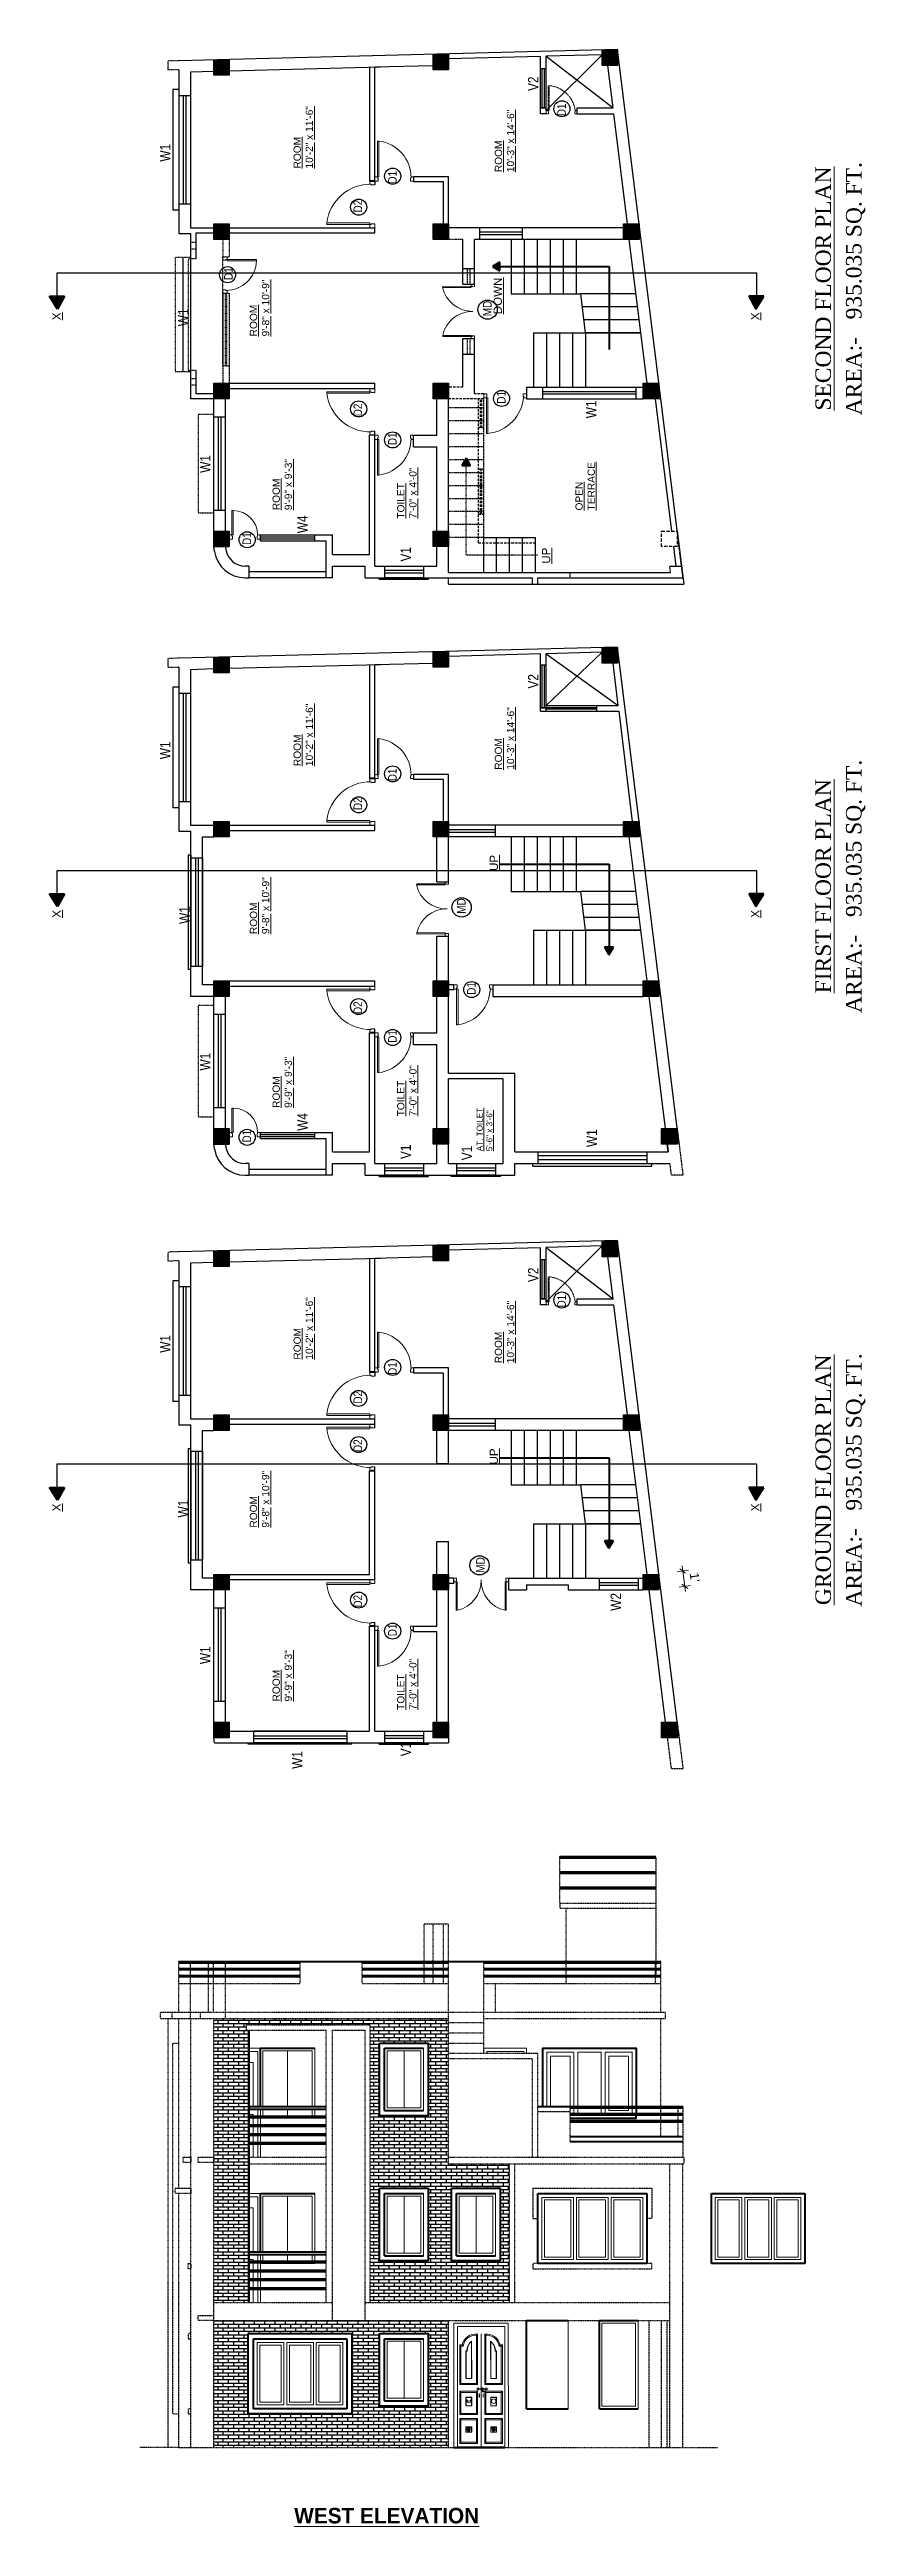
# Model space of a CAD drawing. Header units: inches. Extents: x -111 to 45239, y -6849 to 1261.
# Drawn here: x 17398 to 18027, y -2378 to -467 of the extents above; entities that cross this region are included whole.
import ezdxf

# ---------------------------------------------------------------- set-up
doc = ezdxf.new("R2010")
doc.units = ezdxf.units.IN
doc.header["$LTSCALE"] = 0.5
doc.header["$MEASUREMENT"] = 0
doc.header["$PDMODE"] = 66
for name, pattern in [('DASH', [0.35, 0.25, -0.1]), ('DASHED2', [0.375, 0.25, -0.125]), ('HIDDEN', [0.375, 0.25, -0.125])]:
    doc.linetypes.add(name, pattern=pattern)
for name, color, linetype, lineweight in [('A_Title Text', 105, 'Continuous', 60), ('door', 202, 'Continuous', 5), ('Elevation 1', 10, 'Continuous', 80), ('Elevation 2', 31, 'Continuous', 40), ('TEXT', 220, 'Continuous', 9), ('Text 0.200', 122, 'Continuous', 20), ('Toilet', 7, 'Continuous', 25), ('wall', 20, 'Continuous', 40), ('window', 6, 'Continuous', 13)]:
    doc.layers.add(name, color=color, linetype=linetype, lineweight=lineweight)
doc.styles.add('arial', font='arial.ttf')
doc.styles.add('ordinary', font='ARIALN.TTF')
doc.styles.get("Standard").update_dxf_attribs({"font": 'arial.ttf'})
doc.dimstyles.new('Sudeep', dxfattribs={"dimtxt": 6, "dimasz": 4, "dimexe": 4.5, "dimexo": 4.5, "dimgap": 5, "dimtad": 1, "dimdec": 0, "dimlunit": 4, "dimtxsty": 'arial', "dimblk": 'OBLIQUE', "dimcen": 250, "dimdle": 4, "dimclrd": 86, "dimclre": 5, "dimclrt": 1, "dimadec": 0, "dimazin": 0, "dimtfac": 1, "dimtdec": 0, "dimtix": 1, "dimtmove": 1, "dimatfit": 3, "dimldrblk": 'OBLIQUE', "dimfxl": 4.5, "dimfxlon": 1, "dimfrac": 2, "dimlwd": 15, "dimlwe": 13, "dimarcsym": 0})

msp = doc.modelspace()

# ---------------------------------------------------------------- texts
at = {"layer": 'door', "ltscale": 0.5, "rotation": 90, "style": 'ordinary'}
for s, insert, char_height, width, attachment_point in [('V2', (17775, -498.7), 8, 4.354, 7), ('D1', (17789.5, -508.4), 6.66, 3.627, 3), ('W1', (17491.2, -553.2), 8, 4.354, 7), ('D1', (17659.1, -560.4), 6.66, 3.627, 3), ('D2', (17632.4, -592.4), 6.66, 3.627, 1), ('D1', (17539.3, -644.5), 6.66, 3.627, 7), ('W1', (17505.1, -680.2), 8, 4.354, 7), ('MD', (17732.2, -672.4), 6.66, 3.627, 1), ('D2', (17632.4, -739.9), 6.66, 3.627, 3), ('D1', (17743, -739.9), 6.66, 3.627, 1), ('W1', (17819.7, -751.2), 8, 4.354, 7), ('D1', (17659.1, -771.9), 6.66, 3.627, 1), ('W1', (17522.1, -793.3), 8, 4.354, 7), ('D1', (17546.8, -848.9), 6.66, 3.627, 1), ('W4', (17597, -839.9), 8, 4.354, 7), ('V1', (17676.7, -861.7), 8, 4.354, 7), ('V2', (17775, -959.7), 8, 4.354, 7), ('W1', (17491.2, -1014.2), 8, 4.354, 7), ('D1', (17659.1, -1021.4), 6.66, 3.627, 3), ('D2', (17632.4, -1053.4), 6.66, 3.627, 1), ('MD', (17712.2, -1133.4), 6.66, 3.627, 1), ('W1', (17506.1, -1141.3), 8, 4.354, 7), ('D2', (17632.4, -1201), 6.66, 3.627, 3), ('D1', (17720, -1195.9), 6.66, 3.627, 1), ('W1', (17522.1, -1254.4), 8, 4.354, 7), ('D1', (17659.1, -1232.9), 6.66, 3.627, 1), ('W4', (17597, -1300.9), 8, 4.354, 7), ('D1', (17546.8, -1309.9), 6.66, 3.627, 1), ('V1', (17676.7, -1322.7), 8, 4.354, 7), ('V1', (17723.9, -1323.6), 8, 4.354, 7), ('W1', (17820.3, -1313.4), 8, 4.354, 7), ('V2', (17775, -1417.6), 8, 4.354, 7), ('D1', (17789.5, -1427.4), 6.66, 3.627, 3), ('W1', (17491.2, -1472.1), 8, 4.354, 7), ('D1', (17659.1, -1479.4), 6.66, 3.627, 3), ('D2', (17632.4, -1511.3), 6.66, 3.627, 1), ('D2', (17632.4, -1538.9), 6.66, 3.627, 3), ('W1', (17505.1, -1599.2), 8, 4.354, 7), ('MD', (17727, -1641.7), 6.66, 3.627, 1), ('D2', (17632.4, -1658.9), 6.66, 3.627, 3), ('W2', (17838.7, -1671.2), 8, 4.354, 7), ('D1', (17659.1, -1690.8), 6.66, 3.627, 1), ('W1', (17522.1, -1712.3), 8, 4.354, 7), ('V1', (17676.7, -1783.4), 8, 4.354, 7), ('W1', (17593, -1793.1), 8, 4.354, 7)]:
    msp.add_mtext(s, dxfattribs=dict(at, insert=insert, char_height=char_height, width=width, attachment_point=attachment_point))
at = {"layer": 'TEXT', "rotation": 90}
for s, insert, char_height, width, attachment_point in [('{\\fArial TUR|b0|i0|c162|p34;\\LROOM\\P\\fArial TUR|b0|i0|c0|p34;10\\fArial TUR|b0|i0|c162|p34;\'-\\fArial TUR|b0|i0|c0|p34;2\\fArial TUR|b0|i0|c162|p34;" x 1\\fArial TUR|b0|i0|c0|p34;1\\fArial TUR|b0|i0|c162|p34;\'-\\fArial TUR|b0|i0|c0|p34;6\\fArial TUR|b0|i0|c162|p34;"}', (17601.2, -558.5), 5.6091, 62.162, 7), ('{\\fArial TUR|b0|i0|c162|p34;\\LROOM\\P1\\fArial TUR|b0|i0|c0|p34;0\\fArial TUR|b0|i0|c162|p34;\'-\\fArial TUR|b0|i0|c0|p34;3\\fArial TUR|b0|i0|c162|p34;" x 1\\fArial TUR|b0|i0|c0|p34;4\\fArial TUR|b0|i0|c162|p34;\'-\\fArial TUR|b0|i0|c0|p34;6\\fArial TUR|b0|i0|c162|p34;"}', (17756.4, -561.3), 5.6091, 62.162, 7), ('{\\fArial TUR|b0|i0|c162|p34;\\LROOM\\P\\fArial TUR|b0|i0|c0|p34;9\\fArial TUR|b0|i0|c162|p34;\'-\\fArial TUR|b0|i0|c0|p34;8\\fArial TUR|b0|i0|c162|p34;" x 1\\fArial TUR|b0|i0|c0|p34;0\\fArial TUR|b0|i0|c162|p34;\'-\\fArial TUR|b0|i0|c0|p34;9\\fArial TUR|b0|i0|c162|p34;"}', (17567.5, -688), 5.6091, 62.162, 7), ('{\\LDOWN\\fArial TUR|b0|i0|c162|p34; }', (17746.9, -642.7), 6.378, 70.678, 9), ('{\\LX}', (17406.6, -669.6), 6.38, 70.678, 9), ('{\\LX}', (17945.3, -669.6), 6.38, 70.678, 9), ('{\\fArial TUR|b0|i0|c162|p34;\\LROOM\\P\\fArial TUR|b0|i0|c0|p34;9\\fArial TUR|b0|i0|c162|p34;\'-\\fArial TUR|b0|i0|c0|p34;9\\fArial TUR|b0|i0|c162|p34;" x \\fArial TUR|b0|i0|c0|p34;9\\fArial TUR|b0|i0|c162|p34;\'-\\fArial TUR|b0|i0|c0|p34;3\\fArial TUR|b0|i0|c162|p34;"}', (17585, -822.1), 5.6091, 62.162, 7), ('{\\fArial TUR|b0|i0|c162|p34;\\LTOILET\\P\\fArial TUR|b0|i0|c0|p34;7\\fArial TUR|b0|i0|c162|p34;\'-\\fArial TUR|b0|i0|c0|p34;0\\fArial TUR|b0|i0|c162|p34;" x \\fArial TUR|b0|i0|c0|p34;4\\fArial TUR|b0|i0|c162|p34;\'-0"}', (17681.1, -828.6), 5.6091, 62.162, 7), ('{\\LOPEN\\PTERRACE}', (17818.6, -822.3), 5.61, 62.162, 7), ('{\\LUP }', (17784.2, -851), 6.38, 70.678, 9), ('{\\fArial TUR|b0|i0|c162|p34;\\LROOM\\P\\fArial TUR|b0|i0|c0|p34;10\\fArial TUR|b0|i0|c162|p34;\'-\\fArial TUR|b0|i0|c0|p34;2\\fArial TUR|b0|i0|c162|p34;" x 1\\fArial TUR|b0|i0|c0|p34;1\\fArial TUR|b0|i0|c162|p34;\'-\\fArial TUR|b0|i0|c0|p34;6\\fArial TUR|b0|i0|c162|p34;"}', (17601.2, -1019.5), 5.6091, 62.162, 7), ('{\\fArial TUR|b0|i0|c162|p34;\\LROOM\\P1\\fArial TUR|b0|i0|c0|p34;0\\fArial TUR|b0|i0|c162|p34;\'-\\fArial TUR|b0|i0|c0|p34;3\\fArial TUR|b0|i0|c162|p34;" x 1\\fArial TUR|b0|i0|c0|p34;4\\fArial TUR|b0|i0|c162|p34;\'-\\fArial TUR|b0|i0|c0|p34;6\\fArial TUR|b0|i0|c162|p34;"}', (17756.4, -1022.3), 5.6091, 62.162, 7), ('{\\LUP }', (17743.9, -1088), 6.38, 70.678, 9), ('{\\fArial TUR|b0|i0|c162|p34;\\LROOM\\P\\fArial TUR|b0|i0|c0|p34;9\\fArial TUR|b0|i0|c162|p34;\'-\\fArial TUR|b0|i0|c0|p34;8\\fArial TUR|b0|i0|c162|p34;" x 1\\fArial TUR|b0|i0|c0|p34;0\\fArial TUR|b0|i0|c162|p34;\'-\\fArial TUR|b0|i0|c0|p34;9\\fArial TUR|b0|i0|c162|p34;"}', (17567.5, -1149.1), 5.6091, 62.162, 7), ('{\\LX}', (17406.6, -1130.6), 6.38, 70.678, 9), ('{\\LX}', (17945.3, -1130.6), 6.38, 70.678, 9), ('{\\fArial TUR|b0|i0|c162|p34;\\LROOM\\P\\fArial TUR|b0|i0|c0|p34;9\\fArial TUR|b0|i0|c162|p34;\'-\\fArial TUR|b0|i0|c0|p34;9\\fArial TUR|b0|i0|c162|p34;" x \\fArial TUR|b0|i0|c0|p34;9\\fArial TUR|b0|i0|c162|p34;\'-\\fArial TUR|b0|i0|c0|p34;3\\fArial TUR|b0|i0|c162|p34;"}', (17585, -1283.2), 5.6091, 62.162, 7), ('{\\fArial TUR|b0|i0|c162|p34;\\LTOILET\\P\\fArial TUR|b0|i0|c0|p34;7\\fArial TUR|b0|i0|c162|p34;\'-\\fArial TUR|b0|i0|c0|p34;0\\fArial TUR|b0|i0|c162|p34;" x \\fArial TUR|b0|i0|c0|p34;4\\fArial TUR|b0|i0|c162|p34;\'-0"}', (17681.1, -1289.7), 5.6091, 62.162, 7), ('{\\fArial TUR|b0|i0|c162|p34;\\LAT. TOILET\\P\\fArial TUR|b0|i0|c0|p34;5\\fArial TUR|b0|i0|c162|p34;\'-\\fArial TUR|b0|i0|c0|p34;6\\fArial TUR|b0|i0|c162|p34;" x \\fArial TUR|b0|i0|c0|p34;3\\fArial TUR|b0|i0|c162|p34;\'-\\fArial TUR|b0|i0|c0|p34;6\\fArial TUR|b0|i0|c162|p34;"}', (17739.5, -1316.6), 4.4873, 49.73, 7), ('{\\fArial TUR|b0|i0|c162|p34;\\LROOM\\P\\fArial TUR|b0|i0|c0|p34;10\\fArial TUR|b0|i0|c162|p34;\'-\\fArial TUR|b0|i0|c0|p34;2\\fArial TUR|b0|i0|c162|p34;" x 1\\fArial TUR|b0|i0|c0|p34;1\\fArial TUR|b0|i0|c162|p34;\'-\\fArial TUR|b0|i0|c0|p34;6\\fArial TUR|b0|i0|c162|p34;"}', (17601.2, -1477.4), 5.6091, 62.162, 7), ('{\\fArial TUR|b0|i0|c162|p34;\\LROOM\\P1\\fArial TUR|b0|i0|c0|p34;0\\fArial TUR|b0|i0|c162|p34;\'-\\fArial TUR|b0|i0|c0|p34;3\\fArial TUR|b0|i0|c162|p34;" x 1\\fArial TUR|b0|i0|c0|p34;4\\fArial TUR|b0|i0|c162|p34;\'-\\fArial TUR|b0|i0|c0|p34;6\\fArial TUR|b0|i0|c162|p34;"}', (17756.4, -1480.2), 5.6091, 62.162, 7), ('{\\LUP }', (17743.9, -1545.9), 6.38, 70.678, 9), ('{\\fArial TUR|b0|i0|c162|p34;\\LROOM\\P\\fArial TUR|b0|i0|c0|p34;9\\fArial TUR|b0|i0|c162|p34;\'-\\fArial TUR|b0|i0|c0|p34;8\\fArial TUR|b0|i0|c162|p34;" x 1\\fArial TUR|b0|i0|c0|p34;0\\fArial TUR|b0|i0|c162|p34;\'-\\fArial TUR|b0|i0|c0|p34;9\\fArial TUR|b0|i0|c162|p34;"}', (17567.5, -1607), 5.6091, 62.162, 7), ('{\\LX}', (17406.6, -1588.5), 6.38, 70.678, 9), ('{\\LX}', (17945.3, -1588.5), 6.38, 70.678, 9), ('{\\fArial TUR|b0|i0|c162|p34;\\LROOM\\P\\fArial TUR|b0|i0|c0|p34;9\\fArial TUR|b0|i0|c162|p34;\'-\\fArial TUR|b0|i0|c0|p34;9\\fArial TUR|b0|i0|c162|p34;" x \\fArial TUR|b0|i0|c0|p34;9\\fArial TUR|b0|i0|c162|p34;\'-\\fArial TUR|b0|i0|c0|p34;3\\fArial TUR|b0|i0|c162|p34;"}', (17585, -1741.1), 5.6091, 62.162, 7), ('{\\fArial TUR|b0|i0|c162|p34;\\LTOILET\\P\\fArial TUR|b0|i0|c0|p34;7\\fArial TUR|b0|i0|c162|p34;\'-\\fArial TUR|b0|i0|c0|p34;0\\fArial TUR|b0|i0|c162|p34;" x \\fArial TUR|b0|i0|c0|p34;4\\fArial TUR|b0|i0|c162|p34;\'-0"}', (17681.1, -1747.6), 5.6091, 62.162, 7)]:
    msp.add_mtext(s, dxfattribs=dict(at, insert=insert, char_height=char_height, width=width, attachment_point=attachment_point))
at = {"layer": 'Text 0.200', "ltscale": 10, "char_height": 12, "attachment_point": 2, "rotation": 90}
for s, insert, width in [('{\\fTimes New Roman|b0|i0|c0|p18;\\L\\PSECOND FLOOR PLAN}', (17968.6, -651.1), 191.016), ('\\pi-60,l72;{\\fTimes New Roman|b0|i0|c0|p18;AREA:-^I  935.035 SQ. FT.}', (18012.2, -657.2), 219.164), ('{\\fTimes New Roman|b0|i0|c0|p18;\\L\\PFIRST FLOOR PLAN}', (17968.6, -1112.2), 191.016), ('\\pi-60,l72;{\\fTimes New Roman|b0|i0|c0|p18;AREA:-^I  935.035 SQ. FT.}', (18012.2, -1118.3), 219.164), ('{\\fTimes New Roman|b0|i0|c0|p18;\\L\\PGROUND FLOOR PLAN}', (17968.6, -1570.1), 191.016), ('\\pi-60,l72;{\\fTimes New Roman|b0|i0|c0|p18;AREA:-^I  935.035 SQ. FT.}', (18012.2, -1576.2), 219.164)]:
    msp.add_mtext(s, dxfattribs=dict(at, insert=insert, width=width))
at = {"layer": 'Text 0.200', "ltscale": 10, "insert": (17658, -2363.2), "char_height": 12, "width": 191.016, "attachment_point": 2}
msp.add_mtext('{\\fCentury Gothic|b1|i0|c0|p34;\\LWEST ELEVATION}', dxfattribs=at)

# ---------------------------------------------------------------- blocks, each defined once
blk = doc.blocks.new('_Oblique')
at = {"color": 0, "linetype": 'ByBlock', "lineweight": -2}
blk.add_line((-0.5, -0.5), (0.5, 0.5), dxfattribs=at)
blk = doc.blocks.new('*D1007')
at = {"layer": 'A_Title Text', "color": 5, "lineweight": 13, "transparency": 16777216}
for p, q in [((17881.9, -1641.2), (17890.8, -1639.9)), ((17883.5, -1652.9), (17892.4, -1651.7))]:
    blk.add_line(p, q, dxfattribs=at)
at = {"layer": 'A_Title Text', "color": 86, "lineweight": 15, "transparency": 16777216}
for p, q in [((17886.3, -1640.5), (17885.8, -1636.6)), ((17888, -1652.3), (17886.3, -1640.5)), ((17888, -1652.3), (17888.5, -1656.3))]:
    blk.add_line(p, q, dxfattribs=at)
at = {"layer": 'Defpoints', "color": 0, "transparency": 16777216}
for p in [(17867.9, -1643.1), (17886.3, -1640.5), (17867.9, -1655.1)]:
    blk.add_point(p, dxfattribs=at)
at = {"layer": 'A_Title Text', "color": 86, "lineweight": 15, "transparency": 16777216, "xscale": 4, "yscale": 4, "zscale": 4}
for p, rotation in [((17886.3, -1640.5), 277.8616181891475), ((17888, -1652.3), 97.86161818914752)]:
    blk.add_blockref('_Oblique', p, dxfattribs=dict(at, rotation=rotation))
at = {"layer": 'A_Title Text', "color": 1, "transparency": 16777216, "insert": (17895.6, -1645.3), "char_height": 7, "attachment_point": 5, "rotation": 277.8616, "style": 'arial'}
blk.add_mtext("1'", dxfattribs=at)

# ---------------------------------------------------------------- dimensions: what is measured, and where the dimension line sits
at = {"layer": 'A_Title Text'}
dim = msp.add_linear_dim(base=(17886.3, -1640.5), p1=(17867.9, -1655.1), p2=(17867.9, -1643.1), angle=277.8616, dimstyle='Sudeep', override={"dimtxt": 7}, dxfattribs=at)
dim.commit()
dim.dimension.update_dxf_attribs({"geometry": '*D1007', "text_midpoint": (17895.6, -1645.3)})

# ---------------------------------------------------------------- hatches: boundary and pattern name
at = {"layer": 'Toilet'}
for points in [[(17524.6, -474.6), (17524.6, -486.6), (17536.6, -486.6), (17536.6, -474.6)], [(17693.8, -470.3), (17693.8, -482.3), (17705.8, -482.3), (17705.8, -470.3)], [(17824.1, -467), (17824.1, -479), (17836.1, -479), (17836.1, -467)], [(17524.6, -601.2), (17524.6, -613.2), (17536.6, -613.2), (17536.6, -601.2)], [(17693.8, -601.2), (17693.8, -613.2), (17705.8, -613.2), (17705.8, -601.2)], [(17840.7, -601.2), (17840.7, -613.2), (17852.7, -613.2), (17852.7, -601.2)], [(17524.6, -724.2), (17524.6, -736.2), (17536.6, -736.2), (17536.6, -724.2)], [(17693.8, -724.2), (17693.8, -736.2), (17705.8, -736.2), (17705.8, -724.2)], [(17855.9, -724.2), (17855.9, -736.2), (17867.9, -736.2), (17867.9, -724.2)], [(17524.6, -838.2), (17524.6, -850.2), (17536.6, -850.2), (17536.6, -838.2)], [(17693.8, -838.2), (17693.8, -850.2), (17705.8, -850.2), (17705.8, -838.2)], [(17524.6, -935.6), (17524.6, -947.6), (17536.6, -947.6), (17536.6, -935.6)], [(17693.8, -931.3), (17693.8, -943.3), (17705.8, -943.3), (17705.8, -931.3)], [(17824.1, -928), (17824.1, -940), (17836.1, -940), (17836.1, -928)], [(17524.6, -1062.2), (17524.6, -1074.2), (17536.6, -1074.2), (17536.6, -1062.2)], [(17693.8, -1062.2), (17693.8, -1074.2), (17705.8, -1074.2), (17705.8, -1062.2)], [(17840.7, -1062.2), (17840.7, -1074.2), (17852.7, -1074.2), (17852.7, -1062.2)], [(17524.6, -1185.2), (17524.6, -1197.2), (17536.6, -1197.2), (17536.6, -1185.2)], [(17693.8, -1185.2), (17693.8, -1197.2), (17705.8, -1197.2), (17705.8, -1185.2)], [(17855.9, -1185.2), (17855.9, -1197.2), (17867.9, -1197.2), (17867.9, -1185.2)], [(17524.6, -1299.2), (17524.6, -1311.2), (17536.6, -1311.2), (17536.6, -1299.2)], [(17693.8, -1299.2), (17693.8, -1311.2), (17705.8, -1311.2), (17705.8, -1299.2)], [(17870, -1299.2), (17870, -1311.2), (17882, -1311.2), (17882, -1299.2)], [(17524.6, -1393.5), (17524.6, -1405.5), (17536.6, -1405.5), (17536.6, -1393.5)], [(17693.8, -1389.2), (17693.8, -1401.2), (17705.8, -1401.2), (17705.8, -1389.2)], [(17824.1, -1386), (17824.1, -1398), (17836.1, -1398), (17836.1, -1386)], [(17524.6, -1520.1), (17524.6, -1532.1), (17536.6, -1532.1), (17536.6, -1520.1)], [(17693.8, -1520.1), (17693.8, -1532.1), (17705.8, -1532.1), (17705.8, -1520.1)], [(17840.7, -1520.1), (17840.7, -1532.1), (17852.7, -1532.1), (17852.7, -1520.1)], [(17524.6, -1643.1), (17524.6, -1655.1), (17536.6, -1655.1), (17536.6, -1643.1)], [(17693.8, -1643.1), (17693.8, -1655.1), (17705.8, -1655.1), (17705.8, -1643.1)], [(17855.9, -1643.1), (17855.9, -1655.1), (17867.9, -1655.1), (17867.9, -1643.1)], [(17524.6, -1757.1), (17524.6, -1769.1), (17536.6, -1769.1), (17536.6, -1757.1)], [(17693.8, -1757.1), (17693.8, -1769.1), (17705.8, -1769.1), (17705.8, -1757.1)], [(17870, -1757.1), (17870, -1769.1), (17882, -1769.1), (17882, -1757.1)]]:
    msp.add_hatch(color=1, dxfattribs=at).paths.add_polyline_path(points)
at = {"layer": 'Toilet', "linetype": 'DASH', "ltscale": 0.1}
h = msp.add_hatch(dxfattribs=at)
h.set_pattern_fill('AR-BRSTD', color=256)
h.paths.add_polyline_path([(17705.8, -1985.7), (17524.6, -1985.7), (17524.6, -2092.7), (17524.6, -2096.7), (17524.6, -2204.7), (17551.6, -2204.7), (17551.6, -2092.7), (17551.6, -1994.7), (17549.6, -1994.7), (17549.6, -1990.7), (17645.3, -1990.7), (17645.3, -2092.7), (17645.3, -2204.7), (17752.8, -2204.7), (17752.8, -2097.7), (17705.8, -2097.7), (17705.8, -2092.7)])
h.paths.add_polyline_path([(17652.4, -2060.7), (17652.4, -2004.7), (17690.3, -2004.7), (17690.3, -2060.7)], flags=16)
h.paths.add_polyline_path([(17656.4, -2056.7), (17656.4, -2008.7), (17686.3, -2008.7), (17686.3, -2056.7)], flags=0)
h.paths.add_polyline_path([(17658.4, -2054.7), (17658.4, -2010.7), (17684.3, -2010.7), (17684.3, -2054.7)], flags=0)
h.paths.add_polyline_path([(17690.3, -2116.7), (17690.3, -2172.7), (17652.4, -2172.7), (17652.4, -2116.7)], flags=16)
h.paths.add_polyline_path([(17686.3, -2120.7), (17686.3, -2168.7), (17656.4, -2168.7), (17656.4, -2120.7)], flags=0)
h.paths.add_polyline_path([(17684.3, -2122.7), (17684.3, -2166.7), (17658.4, -2166.7), (17658.4, -2122.7)], flags=0)
h.paths.add_polyline_path([(17707.9, -2116.7), (17745.8, -2116.7), (17745.8, -2172.7), (17707.9, -2172.7)], flags=16)
h.paths.add_polyline_path([(17711.9, -2120.7), (17741.8, -2120.7), (17741.8, -2168.7), (17711.9, -2168.7)], flags=0)
h.paths.add_polyline_path([(17713.9, -2122.7), (17739.8, -2122.7), (17739.8, -2166.7), (17713.9, -2166.7)], flags=0)
h = msp.add_hatch(dxfattribs=at)
h.set_pattern_fill('AR-BRSTD', color=256)
h.paths.add_polyline_path([(17705.8, -2218.7), (17616.3, -2218.7), (17524.6, -2218.7), (17524.6, -2316.7), (17705.8, -2316.7)])
h.paths.add_polyline_path([(17652.4, -2284.7), (17652.4, -2228.7), (17690.3, -2228.7), (17690.3, -2284.7)], flags=16)
h.paths.add_polyline_path([(17656.4, -2280.7), (17656.4, -2232.7), (17686.3, -2232.7), (17686.3, -2280.7)], flags=0)
h.paths.add_polyline_path([(17631.2, -2290.7), (17551.2, -2290.7), (17551.2, -2228.7), (17631.2, -2228.7)], flags=16)
h.paths.add_polyline_path([(17658.4, -2278.7), (17658.4, -2234.7), (17684.3, -2234.7), (17684.3, -2278.7)], flags=0)
h.paths.add_polyline_path([(17627.2, -2286.7), (17555.2, -2286.7), (17555.2, -2232.7), (17627.2, -2232.7)], flags=0)
h.paths.add_polyline_path([(17624.2, -2283.7), (17603.7, -2283.7), (17603.7, -2235.7), (17624.2, -2235.7)], flags=0)
h.paths.add_polyline_path([(17622.2, -2281.7), (17605.7, -2281.7), (17605.7, -2237.7), (17622.2, -2237.7)], flags=0)
h.paths.add_polyline_path([(17601.5, -2283.7), (17581, -2283.7), (17581, -2235.7), (17601.5, -2235.7)], flags=0)
h.paths.add_polyline_path([(17599.5, -2281.7), (17583, -2281.7), (17583, -2237.7), (17599.5, -2237.7)], flags=0)
h.paths.add_polyline_path([(17578.7, -2283.7), (17558.2, -2283.7), (17558.2, -2235.7), (17578.7, -2235.7)], flags=0)
h.paths.add_polyline_path([(17576.7, -2281.7), (17560.2, -2281.7), (17560.2, -2237.7), (17576.7, -2237.7)], flags=0)
at = {"layer": 'wall', "ltscale": 5}
h = msp.add_hatch(color=2, dxfattribs=at)
h.dxf.hatch_style = 1
h.paths.add_polyline_path([(17739.5, -634), (17745.3, -637.5), (17745.3, -630.8)])
h = msp.add_hatch(color=2, dxfattribs=at)
h.dxf.hatch_style = 1
h.paths.add_polyline_path([(17404.1, -666.9), (17398, -657.1), (17409.5, -657.1)])
h = msp.add_hatch(color=2, dxfattribs=at)
h.dxf.hatch_style = 1
h.paths.add_polyline_path([(17942.8, -666.9), (17948.9, -657.1), (17937.3, -657.1)])
h = msp.add_hatch(color=2, dxfattribs=at)
h.dxf.hatch_style = 1
h.paths.add_polyline_path([(17719.5, -781.9), (17716, -787.7), (17722.7, -787.7)])
h = msp.add_hatch(color=2, dxfattribs=at)
h.dxf.hatch_style = 1
h.paths.add_polyline_path([(17404.1, -1127.9), (17398, -1118.1), (17409.5, -1118.1)])
h = msp.add_hatch(color=2, dxfattribs=at)
h.dxf.hatch_style = 1
h.paths.add_polyline_path([(17942.8, -1127.9), (17948.9, -1118.1), (17937.3, -1118.1)])
h = msp.add_hatch(color=2, dxfattribs=at)
h.dxf.hatch_style = 1
h.paths.add_polyline_path([(17829.3, -1165), (17832.9, -1159.2), (17826.1, -1159.2)])
h = msp.add_hatch(color=2, dxfattribs=at)
h.dxf.hatch_style = 1
h.paths.add_polyline_path([(17404.1, -1585.8), (17398, -1576), (17409.5, -1576)])
h = msp.add_hatch(color=2, dxfattribs=at)
h.dxf.hatch_style = 1
h.paths.add_polyline_path([(17942.8, -1585.8), (17948.9, -1576), (17937.3, -1576)])
h = msp.add_hatch(color=2, dxfattribs=at)
h.dxf.hatch_style = 1
h.paths.add_polyline_path([(17829.3, -1622.9), (17832.9, -1617.1), (17826.1, -1617.1)])

# ---------------------------------------------------------------- linework, layer by layer
at = {"layer": 'door', "ltscale": 0.5}
for p, q in [((17782.6, -513.8), (17781.1, -513.8)), ((17782.6, -513.8), (17781.1, -513.8)), ((17650.9, -564.8), (17648.9, -564.8)), ((17650.9, -564.8), (17648.9, -564.8)), ((17644.9, -601.7), (17644.9, -604.2)), ((17644.9, -601.7), (17644.9, -604.2)), ((17534.9, -628.7), (17534.9, -626.7)), ((17534.9, -628.7), (17534.9, -626.7)), ((17557.7, -629.8), (17557.7, -628.7)), ((17723.2, -649.3), (17723.2, -647.7)), ((17723.2, -649.3), (17723.2, -647.7)), ((17723.2, -688), (17723.2, -689.7)), ((17723.2, -688), (17723.2, -689.7)), ((17644.9, -730.7), (17644.9, -728.2)), ((17644.9, -730.7), (17644.9, -728.2)), ((17734.9, -735.5), (17732.8, -735.5)), ((17734.9, -735.5), (17732.8, -735.5)), ((17650.9, -767.5), (17648.9, -767.5)), ((17650.9, -767.5), (17648.9, -767.5)), ((17539.7, -822.4), (17538.7, -822.4)), ((17539.7, -841.2), (17539.7, -822.4)), ((17538.7, -841.2), (17536.6, -841.2)), ((17538.7, -841.2), (17536.6, -841.2)), ((17650.9, -1025.9), (17648.9, -1025.9)), ((17650.9, -1025.9), (17648.9, -1025.9)), ((17644.9, -1062.7), (17644.9, -1065.2)), ((17644.9, -1062.7), (17644.9, -1065.2)), ((17703.2, -1110.3), (17703.2, -1108.7)), ((17703.2, -1110.3), (17703.2, -1108.7)), ((17703.2, -1149), (17703.2, -1150.7)), ((17703.2, -1149), (17703.2, -1150.7)), ((17644.9, -1191.7), (17644.9, -1189.2)), ((17644.9, -1191.7), (17644.9, -1189.2)), ((17711.9, -1191.5), (17709.8, -1191.5)), ((17711.9, -1191.5), (17709.8, -1191.5)), ((17650.9, -1228.5), (17648.9, -1228.5)), ((17650.9, -1228.5), (17648.9, -1228.5)), ((17539.7, -1283.4), (17538.7, -1283.4)), ((17539.7, -1302.2), (17539.7, -1283.4)), ((17538.7, -1302.2), (17536.6, -1302.2)), ((17538.7, -1302.2), (17536.6, -1302.2)), ((17782.6, -1432.8), (17781.1, -1432.8)), ((17782.6, -1432.8), (17781.1, -1432.8)), ((17650.9, -1483.8), (17648.9, -1483.8)), ((17650.9, -1483.8), (17648.9, -1483.8)), ((17644.9, -1520.6), (17644.9, -1523.1)), ((17644.9, -1520.6), (17644.9, -1523.1)), ((17644.9, -1529.6), (17644.9, -1527.1)), ((17644.9, -1529.6), (17644.9, -1527.1)), ((17644.9, -1649.6), (17644.9, -1647.1)), ((17644.9, -1649.6), (17644.9, -1647.1)), ((17711.5, -1648.8), (17709.8, -1648.8)), ((17711.5, -1648.8), (17709.8, -1648.8)), ((17750.2, -1648.8), (17751.9, -1648.8)), ((17750.2, -1648.8), (17751.9, -1648.8)), ((17650.9, -1686.4), (17648.9, -1686.4)), ((17650.9, -1686.4), (17648.9, -1686.4))]:
    msp.add_line(p, q, dxfattribs=at)
at = {"layer": 'door'}
for p, q in [((17709.9, -2316.7), (17709.8, -2220.7)), ((17709.8, -2220.7), (17751.8, -2220.7)), ((17712.6, -2223.4), (17712.6, -2316.7)), ((17749.1, -2223.4), (17712.6, -2223.4)), ((17727.2, -2230.1), (17728.1, -2229.3)), ((17730.8, -2228.9), (17730.9, -2316.2)), ((17734.5, -2230.1), (17733.6, -2229.3)), ((17749.1, -2316.7), (17749.1, -2223.4)), ((17751.8, -2220.7), (17751.9, -2316.7)), ((17714.4, -2237.5), (17715.3, -2238.4)), ((17716.2, -2237.5), (17716.9, -2238.4)), ((17745.4, -2237.5), (17744.8, -2238.4)), ((17747.3, -2237.5), (17746.4, -2238.4)), ((17715.3, -2267.2), (17714.4, -2268.1)), ((17714.4, -2273.2), (17715.3, -2274.1)), ((17728.1, -2268.1), (17727.2, -2267.2)), ((17728.1, -2273.2), (17727.2, -2274.1)), ((17733.6, -2268.1), (17734.5, -2267.2)), ((17733.6, -2273.2), (17734.5, -2274.1)), ((17746.4, -2267.2), (17747.3, -2268.1)), ((17747.3, -2273.2), (17746.4, -2274.1)), ((17715.3, -2290.3), (17714.4, -2291.2)), ((17728.1, -2291.2), (17727.2, -2290.3)), ((17733.6, -2291.2), (17734.5, -2290.3)), ((17746.4, -2290.3), (17747.3, -2291.2)), ((17714.4, -2294.3), (17715.3, -2295.2)), ((17720.4, -2303.1), (17719.7, -2302.7)), ((17720.4, -2303.1), (17719.8, -2303)), ((17720.3, -2302.8), (17719.9, -2302.3)), ((17720.3, -2302.8), (17720.1, -2302.8)), ((17720.8, -2302.7), (17720.2, -2302.3)), ((17720.7, -2302.7), (17720.2, -2302.4)), ((17720.5, -2302.3), (17720.3, -2302.1)), ((17720.5, -2303.1), (17720.3, -2302.8)), ((17720.5, -2303.2), (17720.3, -2303.2)), ((17720.6, -2302.1), (17720.4, -2302)), ((17720.5, -2302.7), (17720.4, -2302.6)), ((17720.6, -2303.4), (17720.4, -2303.1)), ((17720.5, -2302.3), (17720.6, -2302)), ((17720.5, -2302.7), (17720.5, -2302.3)), ((17720.5, -2303.1), (17720.5, -2302.7)), ((17720.6, -2303.4), (17720.5, -2303.1)), ((17720.6, -2302.1), (17720.8, -2301.9)), ((17721.3, -2302.7), (17720.6, -2302.1)), ((17720.8, -2303.5), (17720.6, -2303.4)), ((17720.8, -2302.7), (17720.7, -2302.7)), ((17720.8, -2302.3), (17721, -2302.1)), ((17720.8, -2302.7), (17721.3, -2302.1)), ((17721.1, -2303.5), (17720.8, -2302.7)), ((17721, -2303.7), (17720.8, -2303.5)), ((17720.9, -2301.9), (17720.9, -2301.7)), ((17721, -2302), (17720.9, -2301.8)), ((17721, -2302), (17720.9, -2301.9)), ((17720.9, -2302.4), (17721, -2302)), ((17720.9, -2302.2), (17721.1, -2302.1)), ((17721, -2302.1), (17721.1, -2301.6)), ((17721, -2302), (17721.1, -2301.9)), ((17721.3, -2303.9), (17721, -2303.7)), ((17721.3, -2302.1), (17721.1, -2301.8)), ((17721.1, -2302.1), (17721.2, -2302)), ((17721.1, -2303.5), (17721.3, -2303.2)), ((17721.3, -2303.8), (17721.1, -2303.5)), ((17721.2, -2301.9), (17721.3, -2301.7)), ((17721.4, -2302), (17721.3, -2301.9)), ((17721.3, -2302.1), (17721.6, -2302)), ((17721.3, -2303.2), (17721.3, -2302.7)), ((17721.3, -2303.9), (17721.7, -2303.7)), ((17721.3, -2303.9), (17721.5, -2303.7)), ((17721.3, -2303.9), (17721.3, -2303.8)), ((17721.4, -2302), (17721.5, -2301.8)), ((17721.7, -2302.3), (17721.4, -2302)), ((17721.4, -2302.4), (17721.8, -2302.2)), ((17721.4, -2302.7), (17721.4, -2302.4)), ((17721.5, -2303.1), (17721.4, -2302.7)), ((17721.6, -2303.4), (17721.5, -2303.1)), ((17721.5, -2303.7), (17721.6, -2303.4)), ((17721.6, -2302), (17721.8, -2301.8)), ((17721.7, -2302.2), (17721.6, -2301.8)), ((17721.9, -2302.6), (17721.7, -2302)), ((17721.8, -2302.4), (17721.7, -2302.1)), ((17721.7, -2303.7), (17722, -2303)), ((17721.8, -2302.1), (17721.9, -2301.8)), ((17721.8, -2302.2), (17722.1, -2301.9)), ((17721.9, -2302.2), (17721.8, -2302.1)), ((17721.8, -2303.4), (17721.9, -2302.6)), ((17721.9, -2302.3), (17721.9, -2301.9)), ((17722.1, -2302.9), (17721.9, -2302.3)), ((17722, -2303), (17722.3, -2302.7)), ((17722.1, -2301.7), (17722.2, -2301.9)), ((17722.1, -2302.9), (17722.2, -2302.6)), ((17722.2, -2301.8), (17722.3, -2301.7)), ((17722.2, -2301.8), (17722.3, -2301.7)), ((17722.2, -2302), (17722.2, -2301.8)), ((17722.2, -2301.9), (17722.3, -2301.8)), ((17722.2, -2302), (17722.2, -2301.9)), ((17722.2, -2302.6), (17722.2, -2302)), ((17722.2, -2302.6), (17722.3, -2302.3)), ((17722.3, -2302.3), (17722.6, -2302.1)), ((17722.3, -2302.4), (17722.5, -2302.2)), ((17722.3, -2302.7), (17722.5, -2302.4)), ((17722.3, -2302.7), (17722.3, -2302.4)), ((17722.4, -2302.4), (17722.5, -2302.3)), ((17722.4, -2302.6), (17722.4, -2302.4)), ((17728.1, -2294.3), (17727.2, -2295.2)), ((17733.6, -2294.3), (17734.5, -2295.2)), ((17739.4, -2302.3), (17739.2, -2302.1)), ((17739.3, -2302.4), (17739.2, -2302.3)), ((17739.4, -2302.4), (17739.3, -2302.2)), ((17739.5, -2302.7), (17739.3, -2302.4)), ((17739.4, -2302.6), (17739.3, -2302.4)), ((17739.6, -2301.8), (17739.4, -2301.7)), ((17739.5, -2302.6), (17739.4, -2302.3)), ((17739.5, -2302.7), (17739.4, -2302.4)), ((17739.5, -2301.8), (17739.5, -2301.7)), ((17739.6, -2302), (17739.5, -2301.8)), ((17739.6, -2301.9), (17739.5, -2301.8)), ((17739.6, -2302), (17739.5, -2301.9)), ((17739.5, -2302.6), (17739.6, -2302)), ((17739.6, -2302.9), (17739.5, -2302.6)), ((17739.8, -2303), (17739.5, -2302.7)), ((17739.6, -2301.7), (17739.6, -2301.9)), ((17739.9, -2302.2), (17739.7, -2301.9)), ((17739.7, -2302.9), (17739.9, -2302.3)), ((17739.9, -2302.3), (17739.8, -2301.9)), ((17739.8, -2302.2), (17739.9, -2302.1)), ((17740, -2303.7), (17739.8, -2303)), ((17740.1, -2302), (17739.9, -2301.8)), ((17739.9, -2302.1), (17739.9, -2301.8)), ((17739.9, -2302.6), (17740, -2302)), ((17739.9, -2302.4), (17740.1, -2302.1)), ((17740.3, -2302.4), (17739.9, -2302.2)), ((17739.9, -2303.4), (17739.9, -2302.6)), ((17740, -2302.3), (17740.3, -2302)), ((17740.4, -2303.9), (17740, -2303.7)), ((17740.1, -2302.2), (17740.1, -2301.8)), ((17740.4, -2302.1), (17740.1, -2302)), ((17740.1, -2303.4), (17740.2, -2303.1)), ((17740.2, -2303.7), (17740.1, -2303.4)), ((17740.3, -2302), (17740.2, -2301.8)), ((17740.2, -2303.1), (17740.3, -2302.7)), ((17740.4, -2303.9), (17740.2, -2303.7)), ((17740.3, -2302), (17740.4, -2301.9)), ((17740.3, -2302.7), (17740.3, -2302.4)), ((17740.4, -2302.1), (17740.6, -2301.8)), ((17740.4, -2302.7), (17741.1, -2302.1)), ((17740.9, -2302.7), (17740.4, -2302.1)), ((17740.4, -2303.2), (17740.4, -2302.7)), ((17740.6, -2303.5), (17740.4, -2303.2)), ((17740.4, -2303.8), (17740.6, -2303.5)), ((17740.4, -2303.9), (17740.7, -2303.7)), ((17740.4, -2303.9), (17740.4, -2303.8)), ((17740.5, -2301.9), (17740.5, -2301.7)), ((17740.7, -2302.1), (17740.6, -2301.6)), ((17740.8, -2302), (17740.6, -2301.9)), ((17740.6, -2302.1), (17740.6, -2302)), ((17740.8, -2302.2), (17740.6, -2302.1)), ((17740.6, -2303.5), (17740.9, -2302.7)), ((17740.7, -2302), (17740.8, -2301.8)), ((17740.9, -2302.3), (17740.7, -2302.1)), ((17740.7, -2303.7), (17740.9, -2303.5)), ((17740.8, -2301.9), (17740.9, -2301.7)), ((17740.8, -2302), (17740.8, -2301.9)), ((17740.8, -2302.4), (17740.8, -2302)), ((17741.1, -2302.1), (17740.9, -2301.9)), ((17740.9, -2302.7), (17741.6, -2302.3)), ((17740.9, -2302.7), (17741, -2302.7)), ((17740.9, -2303.5), (17741.1, -2303.4)), ((17741, -2302.7), (17741.5, -2302.4)), ((17741.3, -2302.3), (17741.1, -2302)), ((17741.1, -2302.1), (17741.4, -2302)), ((17741.1, -2303.4), (17741.2, -2303.1)), ((17741.1, -2303.4), (17741.4, -2303.1)), ((17741.2, -2303.1), (17741.3, -2302.7)), ((17741.2, -2303.1), (17741.4, -2302.8)), ((17741.2, -2303.2), (17741.4, -2303.2)), ((17741.3, -2302.3), (17741.5, -2302.1)), ((17741.3, -2302.7), (17741.3, -2302.3)), ((17741.3, -2302.7), (17741.4, -2302.6)), ((17741.4, -2302.8), (17741.8, -2302.3)), ((17741.4, -2303.1), (17742, -2302.7)), ((17741.4, -2302.8), (17741.6, -2302.8)), ((17741.4, -2303.1), (17741.9, -2303)), ((17747.3, -2294.3), (17746.4, -2295.2)), ((17712.6, -2316.7), (17709.9, -2316.7)), ((17712.6, -2316.2), (17749.1, -2316.2)), ((17715.3, -2312.6), (17714.4, -2313.5)), ((17728.1, -2313.5), (17727.2, -2312.6)), ((17733.6, -2313.5), (17734.5, -2312.6)), ((17746.4, -2312.6), (17747.3, -2313.5)), ((17751.9, -2316.7), (17749.1, -2316.7))]:
    msp.add_line(p, q, dxfattribs=at)
at = {"layer": 'door', "linetype": 'DASHED2', "ltscale": 5}
for points in [[(17782.6, -494.6), (17782.6, -513.8), (17783.3, -513.8), (17783.3, -494.6)], [(17782.6, -494.6), (17782.6, -513.8), (17783.3, -513.8), (17783.3, -494.6)], [(17782.6, -1413.5), (17782.6, -1432.8), (17783.3, -1432.8), (17783.3, -1413.5)], [(17782.6, -1413.5), (17782.6, -1432.8), (17783.3, -1432.8), (17783.3, -1413.5)]]:
    msp.add_lwpolyline(points, close=True, dxfattribs=at)
at = {"layer": 'door', "ltscale": 0.5}
for points in [[(17781.1, -513.8), (17781.1, -516.2), (17782.8, -516.2), (17782.8, -514.6), (17782.6, -514.6), (17782.6, -513.8)], [(17781.1, -513.8), (17781.1, -516.2), (17782.8, -516.2), (17782.8, -514.6), (17782.6, -514.6), (17782.6, -513.8)], [(17648.9, -564.8), (17648.9, -568.2), (17651.4, -568.2), (17651.4, -565.9), (17650.9, -565.9), (17650.9, -564.8)], [(17648.9, -564.8), (17648.9, -568.2), (17651.4, -568.2), (17651.4, -565.9), (17650.9, -565.9), (17650.9, -564.8)], [(17644.9, -604.2), (17648.9, -604.2), (17648.9, -601.2), (17646.1, -601.2), (17646.1, -601.7), (17644.9, -601.7)], [(17644.9, -604.2), (17648.9, -604.2), (17648.9, -601.2), (17646.1, -601.2), (17646.1, -601.7), (17644.9, -601.7)], [(17534.9, -626.7), (17531.6, -626.7), (17531.6, -629.2), (17533.9, -629.2), (17533.9, -628.7), (17534.9, -628.7)], [(17534.9, -626.7), (17531.6, -626.7), (17531.6, -629.2), (17533.9, -629.2), (17533.9, -628.7), (17534.9, -628.7)], [(17557.7, -628.7), (17534.9, -628.7), (17534.9, -629.8), (17557.7, -629.8)], [(17557.7, -628.7), (17534.9, -628.7), (17534.9, -629.8), (17557.7, -629.8)], [(17723.2, -647.7), (17725.8, -647.6), (17725.8, -649.6), (17724, -649.7), (17724, -649.3), (17723.2, -649.3)], [(17723.2, -647.7), (17725.8, -647.6), (17725.8, -649.6), (17724, -649.7), (17724, -649.3), (17723.2, -649.3)], [(17723.2, -689.7), (17725.8, -689.7), (17725.8, -687.7), (17724, -687.7), (17724, -688), (17723.2, -688)], [(17723.2, -689.7), (17725.8, -689.7), (17725.8, -687.7), (17724, -687.7), (17724, -688), (17723.2, -688)], [(17644.9, -728.2), (17648.9, -728.2), (17648.9, -731.2), (17646.1, -731.2), (17646.1, -730.7), (17644.9, -730.7)], [(17644.9, -728.2), (17648.9, -728.2), (17648.9, -731.2), (17646.1, -731.2), (17646.1, -730.7), (17644.9, -730.7)], [(17732.8, -735.5), (17732.8, -732.2), (17735.3, -732.2), (17735.3, -734.4), (17734.9, -734.4), (17734.9, -735.5)], [(17732.8, -735.5), (17732.8, -732.2), (17735.3, -732.2), (17735.3, -734.4), (17734.9, -734.4), (17734.9, -735.5)], [(17648.9, -767.5), (17648.9, -764.2), (17651.4, -764.2), (17651.4, -766.4), (17650.9, -766.4), (17650.9, -767.5)], [(17648.9, -767.5), (17648.9, -764.2), (17651.4, -764.2), (17651.4, -766.4), (17650.9, -766.4), (17650.9, -767.5)], [(17538.7, -822.4), (17538.7, -841.2), (17539.7, -841.2), (17539.7, -822.4)], [(17538.7, -822.4), (17538.7, -841.2), (17539.7, -841.2), (17539.7, -822.4)], [(17536.6, -841.2), (17536.6, -844.5), (17539.1, -844.5), (17539.1, -842.2), (17538.7, -842.2), (17538.7, -841.2)], [(17536.6, -841.2), (17536.6, -844.5), (17539.1, -844.5), (17539.1, -842.2), (17538.7, -842.2), (17538.7, -841.2)], [(17648.9, -1025.9), (17648.9, -1029.2), (17651.4, -1029.2), (17651.4, -1026.9), (17650.9, -1026.9), (17650.9, -1025.9)], [(17648.9, -1025.9), (17648.9, -1029.2), (17651.4, -1029.2), (17651.4, -1026.9), (17650.9, -1026.9), (17650.9, -1025.9)], [(17644.9, -1065.2), (17648.9, -1065.2), (17648.9, -1062.2), (17646.1, -1062.2), (17646.1, -1062.7), (17644.9, -1062.7)], [(17644.9, -1065.2), (17648.9, -1065.2), (17648.9, -1062.2), (17646.1, -1062.2), (17646.1, -1062.7), (17644.9, -1062.7)], [(17703.2, -1108.7), (17705.8, -1108.7), (17705.8, -1110.7), (17704, -1110.7), (17704, -1110.3), (17703.2, -1110.3)], [(17703.2, -1108.7), (17705.8, -1108.7), (17705.8, -1110.7), (17704, -1110.7), (17704, -1110.3), (17703.2, -1110.3)], [(17703.2, -1150.7), (17705.8, -1150.7), (17705.8, -1148.7), (17704, -1148.7), (17704, -1149), (17703.2, -1149)], [(17703.2, -1150.7), (17705.8, -1150.7), (17705.8, -1148.7), (17704, -1148.7), (17704, -1149), (17703.2, -1149)], [(17644.9, -1189.2), (17648.9, -1189.2), (17648.9, -1192.2), (17646.1, -1192.2), (17646.1, -1191.7), (17644.9, -1191.7)], [(17644.9, -1189.2), (17648.9, -1189.2), (17648.9, -1192.2), (17646.1, -1192.2), (17646.1, -1191.7), (17644.9, -1191.7)], [(17709.8, -1191.5), (17709.8, -1188.2), (17712.3, -1188.2), (17712.3, -1190.5), (17711.9, -1190.5), (17711.9, -1191.5)], [(17709.8, -1191.5), (17709.8, -1188.2), (17712.3, -1188.2), (17712.3, -1190.5), (17711.9, -1190.5), (17711.9, -1191.5)], [(17648.9, -1228.5), (17648.9, -1225.2), (17651.4, -1225.2), (17651.4, -1227.5), (17650.9, -1227.5), (17650.9, -1228.5)], [(17648.9, -1228.5), (17648.9, -1225.2), (17651.4, -1225.2), (17651.4, -1227.5), (17650.9, -1227.5), (17650.9, -1228.5)], [(17538.7, -1283.4), (17538.7, -1302.2), (17539.7, -1302.2), (17539.7, -1283.4)], [(17538.7, -1283.4), (17538.7, -1302.2), (17539.7, -1302.2), (17539.7, -1283.4)], [(17536.6, -1302.2), (17536.6, -1305.5), (17539.1, -1305.5), (17539.1, -1303.2), (17538.7, -1303.2), (17538.7, -1302.2)], [(17536.6, -1302.2), (17536.6, -1305.5), (17539.1, -1305.5), (17539.1, -1303.2), (17538.7, -1303.2), (17538.7, -1302.2)], [(17781.1, -1432.8), (17781.1, -1435.1), (17782.8, -1435.1), (17782.8, -1433.5), (17782.6, -1433.5), (17782.6, -1432.8)], [(17781.1, -1432.8), (17781.1, -1435.1), (17782.8, -1435.1), (17782.8, -1433.5), (17782.6, -1433.5), (17782.6, -1432.8)], [(17648.9, -1483.8), (17648.9, -1487.1), (17651.4, -1487.1), (17651.4, -1484.8), (17650.9, -1484.8), (17650.9, -1483.8)], [(17648.9, -1483.8), (17648.9, -1487.1), (17651.4, -1487.1), (17651.4, -1484.8), (17650.9, -1484.8), (17650.9, -1483.8)], [(17644.9, -1523.1), (17648.9, -1523.1), (17648.9, -1520.1), (17646.1, -1520.1), (17646.1, -1520.6), (17644.9, -1520.6)], [(17644.9, -1523.1), (17648.9, -1523.1), (17648.9, -1520.1), (17646.1, -1520.1), (17646.1, -1520.6), (17644.9, -1520.6)], [(17644.9, -1527.1), (17648.9, -1527.1), (17648.9, -1530.1), (17646.1, -1530.1), (17646.1, -1529.6), (17644.9, -1529.6)], [(17644.9, -1527.1), (17648.9, -1527.1), (17648.9, -1530.1), (17646.1, -1530.1), (17646.1, -1529.6), (17644.9, -1529.6)], [(17644.9, -1647.1), (17648.9, -1647.1), (17648.9, -1650.1), (17646.1, -1650.1), (17646.1, -1649.6), (17644.9, -1649.6)], [(17644.9, -1647.1), (17648.9, -1647.1), (17648.9, -1650.1), (17646.1, -1650.1), (17646.1, -1649.6), (17644.9, -1649.6)], [(17709.8, -1648.8), (17709.8, -1646.1), (17711.8, -1646.1), (17711.8, -1647.9), (17711.5, -1647.9), (17711.5, -1648.8)], [(17709.8, -1648.8), (17709.8, -1646.1), (17711.8, -1646.1), (17711.8, -1647.9), (17711.5, -1647.9), (17711.5, -1648.8)], [(17751.9, -1648.8), (17751.9, -1646.1), (17749.9, -1646.1), (17749.9, -1647.9), (17750.2, -1647.9), (17750.2, -1648.8)], [(17751.9, -1648.8), (17751.9, -1646.1), (17749.9, -1646.1), (17749.9, -1647.9), (17750.2, -1647.9), (17750.2, -1648.8)], [(17648.9, -1686.4), (17648.9, -1683.1), (17651.4, -1683.1), (17651.4, -1685.4), (17650.9, -1685.4), (17650.9, -1686.4)], [(17648.9, -1686.4), (17648.9, -1683.1), (17651.4, -1683.1), (17651.4, -1685.4), (17650.9, -1685.4), (17650.9, -1686.4)]]:
    msp.add_lwpolyline(points, dxfattribs=at)
for points in [[(17803.4, -513.8), (17804.9, -513.8), (17804.9, -516.2), (17803.1, -516.2), (17803.1, -514.6), (17803.4, -514.6)], [(17803.4, -513.8), (17804.9, -513.8), (17804.9, -516.2), (17803.1, -516.2), (17803.1, -514.6), (17803.4, -514.6)], [(17650.9, -537.3), (17650.9, -564.8), (17652, -564.8), (17652, -537.3)], [(17650.9, -537.3), (17650.9, -564.8), (17652, -564.8), (17652, -537.3)], [(17644.9, -570.7), (17644.9, -568.2), (17648.9, -568.2), (17648.9, -571.2), (17646.1, -571.2), (17646.1, -570.7)], [(17644.9, -570.7), (17644.9, -568.2), (17648.9, -568.2), (17648.9, -571.2), (17646.1, -571.2), (17646.1, -570.7)], [(17676.8, -564.8), (17678.8, -564.8), (17678.8, -568.2), (17676.3, -568.2), (17676.3, -565.9), (17676.8, -565.9)], [(17676.8, -564.8), (17678.8, -564.8), (17678.8, -568.2), (17676.3, -568.2), (17676.3, -565.9), (17676.8, -565.9)], [(17611.9, -601.7), (17644.9, -601.7), (17644.9, -600.4), (17611.9, -600.4)], [(17611.9, -601.7), (17644.9, -601.7), (17644.9, -600.4), (17611.9, -600.4)], [(17701.2, -649.4), (17723.2, -649.3), (17723.2, -650.2), (17701.2, -650.2)], [(17701.2, -649.4), (17723.2, -649.3), (17723.2, -650.2), (17701.2, -650.2)], [(17534.9, -652.6), (17534.9, -654.7), (17531.6, -654.7), (17531.6, -652.2), (17533.9, -652.2), (17533.9, -652.6)], [(17534.9, -652.6), (17534.9, -654.7), (17531.6, -654.7), (17531.6, -652.2), (17533.9, -652.2), (17533.9, -652.6)], [(17701.2, -688), (17723.2, -688), (17723.2, -687.2), (17701.2, -687.2)], [(17701.2, -688), (17723.2, -688), (17723.2, -687.2), (17701.2, -687.2)], [(17611.9, -730.7), (17644.9, -730.7), (17644.9, -731.9), (17611.9, -731.9)], [(17611.9, -730.7), (17644.9, -730.7), (17644.9, -731.9), (17611.9, -731.9)], [(17734.9, -763), (17734.9, -735.5), (17736, -735.5), (17736, -763)], [(17734.9, -763), (17734.9, -735.5), (17736, -735.5), (17736, -763)], [(17763.7, -735.5), (17765.8, -735.5), (17765.8, -732.2), (17763.3, -732.2), (17763.3, -734.4), (17763.7, -734.4)], [(17763.7, -735.5), (17765.8, -735.5), (17765.8, -732.2), (17763.3, -732.2), (17763.3, -734.4), (17763.7, -734.4)], [(17644.9, -761.7), (17644.9, -764.2), (17648.9, -764.2), (17648.9, -761.2), (17646.1, -761.2), (17646.1, -761.7)], [(17644.9, -761.7), (17644.9, -764.2), (17648.9, -764.2), (17648.9, -761.2), (17646.1, -761.2), (17646.1, -761.7)], [(17676.8, -767.5), (17678.8, -767.5), (17678.8, -764.2), (17676.3, -764.2), (17676.3, -766.4), (17676.8, -766.4)], [(17676.8, -767.5), (17678.8, -767.5), (17678.8, -764.2), (17676.3, -764.2), (17676.3, -766.4), (17676.8, -766.4)], [(17650.9, -795), (17650.9, -767.5), (17652, -767.5), (17652, -795)], [(17650.9, -795), (17650.9, -767.5), (17652, -767.5), (17652, -795)], [(17558.5, -841.2), (17560.6, -841.2), (17560.6, -844.5), (17558.1, -844.5), (17558.1, -842.2), (17558.5, -842.2)], [(17558.5, -841.2), (17560.6, -841.2), (17560.6, -844.5), (17558.1, -844.5), (17558.1, -842.2), (17558.5, -842.2)], [(17650.9, -998.4), (17650.9, -1025.9), (17652, -1025.9), (17652, -998.4)], [(17650.9, -998.4), (17650.9, -1025.9), (17652, -1025.9), (17652, -998.4)], [(17644.9, -1031.7), (17644.9, -1029.2), (17648.9, -1029.2), (17648.9, -1032.2), (17646.1, -1032.2), (17646.1, -1031.7)], [(17644.9, -1031.7), (17644.9, -1029.2), (17648.9, -1029.2), (17648.9, -1032.2), (17646.1, -1032.2), (17646.1, -1031.7)], [(17676.8, -1025.9), (17678.8, -1025.9), (17678.8, -1029.2), (17676.3, -1029.2), (17676.3, -1026.9), (17676.8, -1026.9)], [(17676.8, -1025.9), (17678.8, -1025.9), (17678.8, -1029.2), (17676.3, -1029.2), (17676.3, -1026.9), (17676.8, -1026.9)], [(17611.9, -1062.7), (17644.9, -1062.7), (17644.9, -1061.4), (17611.9, -1061.4)], [(17611.9, -1062.7), (17644.9, -1062.7), (17644.9, -1061.4), (17611.9, -1061.4)], [(17681.2, -1110.4), (17703.2, -1110.3), (17703.2, -1111.2), (17681.2, -1111.2)], [(17681.2, -1110.4), (17703.2, -1110.3), (17703.2, -1111.2), (17681.2, -1111.2)], [(17681.2, -1149.1), (17703.2, -1149), (17703.2, -1148.2), (17681.2, -1148.2)], [(17681.2, -1149.1), (17703.2, -1149), (17703.2, -1148.2), (17681.2, -1148.2)], [(17611.9, -1191.7), (17644.9, -1191.7), (17644.9, -1192.9), (17611.9, -1192.9)], [(17611.9, -1191.7), (17644.9, -1191.7), (17644.9, -1192.9), (17611.9, -1192.9)], [(17711.9, -1219), (17711.9, -1191.5), (17713, -1191.5), (17713, -1219)], [(17711.9, -1219), (17711.9, -1191.5), (17713, -1191.5), (17713, -1219)], [(17737.7, -1191.5), (17739.8, -1191.5), (17739.8, -1188.2), (17737.3, -1188.2), (17737.3, -1190.5), (17737.7, -1190.5)], [(17737.7, -1191.5), (17739.8, -1191.5), (17739.8, -1188.2), (17737.3, -1188.2), (17737.3, -1190.5), (17737.7, -1190.5)], [(17644.9, -1222.7), (17644.9, -1225.2), (17648.9, -1225.2), (17648.9, -1222.2), (17646.1, -1222.2), (17646.1, -1222.7)], [(17644.9, -1222.7), (17644.9, -1225.2), (17648.9, -1225.2), (17648.9, -1222.2), (17646.1, -1222.2), (17646.1, -1222.7)], [(17650.9, -1256), (17650.9, -1228.5), (17652, -1228.5), (17652, -1256)], [(17650.9, -1256), (17650.9, -1228.5), (17652, -1228.5), (17652, -1256)], [(17676.8, -1228.5), (17678.8, -1228.5), (17678.8, -1225.2), (17676.3, -1225.2), (17676.3, -1227.5), (17676.8, -1227.5)], [(17676.8, -1228.5), (17678.8, -1228.5), (17678.8, -1225.2), (17676.3, -1225.2), (17676.3, -1227.5), (17676.8, -1227.5)], [(17558.5, -1302.2), (17560.6, -1302.2), (17560.6, -1305.5), (17558.1, -1305.5), (17558.1, -1303.2), (17558.5, -1303.2)], [(17558.5, -1302.2), (17560.6, -1302.2), (17560.6, -1305.5), (17558.1, -1305.5), (17558.1, -1303.2), (17558.5, -1303.2)], [(17803.4, -1432.8), (17804.9, -1432.8), (17804.9, -1435.1), (17803.1, -1435.1), (17803.1, -1433.5), (17803.4, -1433.5)], [(17803.4, -1432.8), (17804.9, -1432.8), (17804.9, -1435.1), (17803.1, -1435.1), (17803.1, -1433.5), (17803.4, -1433.5)], [(17650.9, -1456.3), (17650.9, -1483.8), (17652, -1483.8), (17652, -1456.3)], [(17650.9, -1456.3), (17650.9, -1483.8), (17652, -1483.8), (17652, -1456.3)], [(17644.9, -1489.6), (17644.9, -1487.1), (17648.9, -1487.1), (17648.9, -1490.1), (17646.1, -1490.1), (17646.1, -1489.6)], [(17644.9, -1489.6), (17644.9, -1487.1), (17648.9, -1487.1), (17648.9, -1490.1), (17646.1, -1490.1), (17646.1, -1489.6)], [(17676.8, -1483.8), (17678.8, -1483.8), (17678.8, -1487.1), (17676.3, -1487.1), (17676.3, -1484.8), (17676.8, -1484.8)], [(17676.8, -1483.8), (17678.8, -1483.8), (17678.8, -1487.1), (17676.3, -1487.1), (17676.3, -1484.8), (17676.8, -1484.8)], [(17611.9, -1520.6), (17644.9, -1520.6), (17644.9, -1519.3), (17611.9, -1519.3)], [(17611.9, -1520.6), (17644.9, -1520.6), (17644.9, -1519.3), (17611.9, -1519.3)], [(17611.9, -1529.6), (17644.9, -1529.6), (17644.9, -1530.8), (17611.9, -1530.8)], [(17611.9, -1529.6), (17644.9, -1529.6), (17644.9, -1530.8), (17611.9, -1530.8)], [(17644.9, -1560.6), (17644.9, -1563.1), (17648.9, -1563.1), (17648.9, -1560.1), (17646.1, -1560.1), (17646.1, -1560.6)], [(17644.9, -1560.6), (17644.9, -1563.1), (17648.9, -1563.1), (17648.9, -1560.1), (17646.1, -1560.1), (17646.1, -1560.6)], [(17611.9, -1649.6), (17644.9, -1649.6), (17644.9, -1650.8), (17611.9, -1650.8)], [(17611.9, -1649.6), (17644.9, -1649.6), (17644.9, -1650.8), (17611.9, -1650.8)], [(17711.5, -1670.8), (17711.5, -1648.8), (17712.3, -1648.8), (17712.4, -1670.8)], [(17711.5, -1670.8), (17711.5, -1648.8), (17712.3, -1648.8), (17712.4, -1670.8)], [(17750.2, -1670.8), (17750.2, -1648.8), (17749.4, -1648.8), (17749.4, -1670.8)], [(17750.2, -1670.8), (17750.2, -1648.8), (17749.4, -1648.8), (17749.4, -1670.8)], [(17644.9, -1680.6), (17644.9, -1683.1), (17648.9, -1683.1), (17648.9, -1680.1), (17646.1, -1680.1), (17646.1, -1680.6)], [(17644.9, -1680.6), (17644.9, -1683.1), (17648.9, -1683.1), (17648.9, -1680.1), (17646.1, -1680.1), (17646.1, -1680.6)], [(17650.9, -1713.9), (17650.9, -1686.4), (17652, -1686.4), (17652, -1713.9)], [(17650.9, -1713.9), (17650.9, -1686.4), (17652, -1686.4), (17652, -1713.9)], [(17676.8, -1686.4), (17678.8, -1686.4), (17678.8, -1683.1), (17676.3, -1683.1), (17676.3, -1685.4), (17676.8, -1685.4)], [(17676.8, -1686.4), (17678.8, -1686.4), (17678.8, -1683.1), (17676.3, -1683.1), (17676.3, -1685.4), (17676.8, -1685.4)]]:
    msp.add_lwpolyline(points, close=True, dxfattribs=at)
at = {"layer": 'door'}
for points in [[(17728.1, -2229.3), (17728.1, -2229.3), (17728.1, -2268.1), (17714.4, -2268.1), (17714.4, -2237.5), (17716.2, -2237.5, -0.404871)], [(17727.2, -2230.1), (17727.2, -2267.2), (17715.3, -2267.2), (17715.3, -2238.4), (17717, -2238.4, -0.404087)], [(17723.5, -2234.5), (17723.6, -2263.5), (17719, -2263.5), (17719, -2242.1), (17719.9, -2242.1, -0.230009)], [(17723.3, -2235), (17723.3, -2263.3), (17719.2, -2263.3), (17719.2, -2242.3), (17720.1, -2242.3, -0.222945)], [(17733.6, -2229.3), (17733.6, -2229.3), (17733.6, -2268.1), (17747.3, -2268.1), (17747.3, -2237.5), (17745.4, -2237.5, 0.404871)], [(17734.5, -2230.1), (17734.5, -2267.2), (17746.4, -2267.2), (17746.4, -2238.4), (17744.7, -2238.4, 0.404087)], [(17738.1, -2234.5), (17738.2, -2263.5), (17742.7, -2263.5), (17742.7, -2242.1), (17741.8, -2242.1, 0.230009)], [(17738.4, -2235), (17738.4, -2263.3), (17742.5, -2263.3), (17742.5, -2242.3), (17741.6, -2242.3, 0.222945)]]:
    msp.add_lwpolyline(points, format="xyb", close=True, dxfattribs=at)
for points in [[(17714.4, -2273.2), (17728.1, -2273.2), (17728.1, -2291.2), (17714.4, -2291.2)], [(17728.4, -2270.7), (17728.9, -2270.7), (17728.9, -2272.3), (17728.4, -2272.3)], [(17731.4, -2270.7), (17731.8, -2270.7), (17731.8, -2272.3), (17731.4, -2272.3)], [(17731.9, -2271.1), (17732.9, -2271.1), (17732.9, -2273.8), (17731.9, -2273.8)], [(17732.3, -2272.8), (17732.4, -2272.8), (17732.4, -2273.4), (17732.3, -2273.4)], [(17747.3, -2273.2), (17733.6, -2273.2), (17733.6, -2291.2), (17747.3, -2291.2)], [(17734.4, -2270.7), (17734.8, -2270.7), (17734.8, -2272.3), (17734.4, -2272.3)], [(17715.3, -2274.1), (17727.2, -2274.1), (17727.2, -2290.3), (17715.3, -2290.3)], [(17719, -2277.8), (17723.6, -2277.8), (17723.6, -2284.6), (17719, -2284.6)], [(17719.2, -2278), (17723.3, -2278), (17723.3, -2284.4), (17719.2, -2284.4)], [(17729.4, -2275.2), (17729.7, -2275.2), (17729.7, -2277.9), (17729.4, -2277.9)], [(17732.3, -2275.2), (17732.5, -2275.2), (17732.5, -2277.9), (17732.3, -2277.9)], [(17746.4, -2274.1), (17734.5, -2274.1), (17734.5, -2290.3), (17746.4, -2290.3)], [(17742.7, -2277.8), (17738.2, -2277.8), (17738.2, -2284.6), (17742.7, -2284.6)], [(17742.5, -2278), (17738.4, -2278), (17738.4, -2284.4), (17742.5, -2284.4)], [(17728.1, -2313.5), (17714.4, -2313.5), (17714.4, -2294.3), (17728.1, -2294.3)], [(17727.2, -2312.6), (17715.3, -2312.6), (17715.3, -2295.2), (17727.2, -2295.2)], [(17723.6, -2304.9), (17719, -2304.9), (17719, -2300.8), (17723.6, -2300.8)], [(17723.3, -2304.7), (17719.2, -2304.7), (17719.2, -2301.1), (17723.3, -2301.1)], [(17733.6, -2313.5), (17747.3, -2313.5), (17747.3, -2294.3), (17733.6, -2294.3)], [(17734.5, -2312.6), (17746.4, -2312.6), (17746.4, -2295.2), (17734.5, -2295.2)], [(17738.2, -2304.9), (17742.7, -2304.9), (17742.7, -2300.8), (17738.2, -2300.8)], [(17738.4, -2304.7), (17742.5, -2304.7), (17742.5, -2301.1), (17738.4, -2301.1)]]:
    msp.add_lwpolyline(points, close=True, dxfattribs=at)
for points in [[(17728.4, -2271.6), (17727.5, -2271.6), (17727.5, -2271.3), (17728.4, -2271.3)], [(17728.9, -2271.3), (17731.4, -2271.3)], [(17731.4, -2271.6), (17728.9, -2271.6)], [(17731.8, -2271.3), (17731.9, -2271.3)], [(17731.9, -2271.6), (17731.8, -2271.6)], [(17732.9, -2271.3), (17734.4, -2271.3)], [(17734.4, -2271.6), (17732.9, -2271.6)], [(17734.8, -2271.3), (17736.1, -2271.3), (17736.1, -2271.6), (17734.8, -2271.6)]]:
    msp.add_lwpolyline(points, dxfattribs=at)
msp.add_circle((17740.5, -2280.9), 1.7, dxfattribs=at)
at = {"layer": 'door', "linetype": 'DASHED2', "ltscale": 5}
for centre in [(17781.2, -516.8), (17781.2, -1435.8)]:
    msp.add_arc(centre, 22.4, 5.8576, 84.5421, dxfattribs=at)
at = {"layer": 'door', "ltscale": 0.5}
for centre, radius, start, end in [((17648.5, -565.4), 28.3, 359.0596, 82.8964), ((17648.5, -565.4), 28.3, 359.0596, 82.8964), ((17645.5, -604.6), 34, 89.0596, 172.8964), ((17645.5, -604.6), 34, 89.0596, 172.8964), ((17533.9, -628.7), 23.8, 270, 357.4962), ((17724, -645.3), 23.4, 192.0604, 271.2274), ((17724, -645.3), 23.4, 192.0604, 271.2274), ((17724.1, -692.1), 23.4, 88.9456, 167.9801), ((17724.1, -692.1), 23.4, 88.9456, 167.9801), ((17645.5, -727.7), 34, 187.1036, 270.9404), ((17645.5, -727.7), 34, 187.1036, 270.9404), ((17732.8, -732.1), 31, 275.8088, 355.7143), ((17732.8, -732.1), 31, 275.8088, 355.7143), ((17648.5, -766.9), 28.3, 277.1036, 0.9404), ((17648.5, -766.9), 28.3, 277.1036, 0.9404), ((17539.7, -841.2), 18.8, 0, 90), ((17648.5, -1026.4), 28.3, 359.0596, 82.8964), ((17648.5, -1026.4), 28.3, 359.0596, 82.8964), ((17645.5, -1065.6), 34, 89.0596, 172.8964), ((17645.5, -1065.6), 34, 89.0596, 172.8964), ((17704, -1106.3), 23.4, 192.0604, 271.2274), ((17704, -1106.3), 23.4, 192.0604, 271.2274), ((17704.1, -1153.1), 23.4, 88.9456, 167.9801), ((17704.1, -1153.1), 23.4, 88.9456, 167.9801), ((17645.5, -1188.7), 34, 187.1036, 270.9404), ((17645.5, -1188.7), 34, 187.1036, 270.9404), ((17709.5, -1190.9), 28.3, 277.1036, 0.9404), ((17709.5, -1190.9), 28.3, 277.1036, 0.9404), ((17648.5, -1227.9), 28.3, 277.1036, 0.9404), ((17648.5, -1227.9), 28.3, 277.1036, 0.9404), ((17539.7, -1302.2), 18.8, 0, 90), ((17648.5, -1484.3), 28.3, 359.0596, 82.8964), ((17648.5, -1484.3), 28.3, 359.0596, 82.8964), ((17645.5, -1523.5), 34, 89.0596, 172.8964), ((17645.5, -1523.5), 34, 89.0596, 172.8964), ((17645.5, -1526.6), 34, 187.1036, 270.9404), ((17645.5, -1526.6), 34, 187.1036, 270.9404), ((17645.5, -1646.6), 34, 187.1036, 270.9404), ((17645.5, -1646.6), 34, 187.1036, 270.9404), ((17707.5, -1647.9), 23.4, 282.0604, 1.2274), ((17707.5, -1647.9), 23.4, 282.0604, 1.2274), ((17754.3, -1647.9), 23.4, 178.9456, 257.9801), ((17754.3, -1647.9), 23.4, 178.9456, 257.9801), ((17648.5, -1685.8), 28.3, 277.1036, 0.9404), ((17648.5, -1685.8), 28.3, 277.1036, 0.9404)]:
    msp.add_arc(centre, radius, start, end, dxfattribs=at)
at = {"layer": 'door'}
for centre, radius, start, end in [((17721.4, -2280.4), 1.7, 162.1564, 17.8439), ((17721.4, -2279.3), 1.7, 197.8439, 342.1564), ((17721.3, -2299.7), 3.98, 258.8315, 281.1688), ((17740.4, -2299.7), 3.98, 258.8315, 281.1688)]:
    msp.add_arc(centre, radius, start, end, dxfattribs=at)
msp.add_ellipse((17721.3, -2303.8), major_axis=(-0.56, 0), ratio=0.098223, dxfattribs=at)
at = {"layer": 'door', "extrusion": (0, 0, -1)}
msp.add_ellipse((17740.4, -2303.8), major_axis=(0.56, 0), ratio=0.098223, dxfattribs=at)
at = {"layer": 'door'}
for points in [[(17720.7, -2303.8), (17720.7, -2304.1), (17721, -2304.5), (17720.8, -2302.3), (17720.1, -2302.9), (17720.5, -2303.6)], [(17721.8, -2303.8), (17721.8, -2304.1), (17721.6, -2304.5), (17721.8, -2302.3), (17722.4, -2302.9), (17722.1, -2303.6)], [(17739.9, -2303.8), (17739.9, -2304.1), (17740.1, -2304.5), (17739.9, -2302.3), (17739.3, -2302.9), (17739.7, -2303.6)], [(17741, -2303.8), (17741, -2304.1), (17740.7, -2304.5), (17740.9, -2302.3), (17741.6, -2302.9), (17741.2, -2303.6)]]:
    msp.add_spline(points, degree=3, dxfattribs=at)
at = {"layer": 'Elevation 1'}
for p, q in [((17551.6, -1994.7), (17551.6, -2092.7)), ((17551.6, -2092.7), (17551.6, -2204.7))]:
    msp.add_line(p, q, dxfattribs=at)
at = {"layer": 'Elevation 2'}
for p, q in [((17791.5, -1860.7), (17865.5, -1860.7)), ((17791.5, -1861.7), (17865.5, -1861.7)), ((17791.5, -1872.5), (17865.5, -1872.5)), ((17791.5, -1873.5), (17865.5, -1873.5)), ((17791.5, -1884.4), (17865.5, -1884.4)), ((17791.5, -1885.4), (17865.5, -1885.4)), ((17497.6, -1941.7), (17869.4, -1941.7)), ((17497.6, -1942.7), (17591.2, -1942.7)), ((17497.6, -1947), (17591.2, -1947)), ((17497.6, -1948), (17591.2, -1948)), ((17639.2, -1942.7), (17705.8, -1942.7)), ((17639.2, -1947), (17705.8, -1947)), ((17639.2, -1948), (17705.8, -1948)), ((17732.8, -1942.7), (17869.4, -1942.7)), ((17732.8, -1947), (17869.4, -1947)), ((17732.8, -1948), (17869.4, -1948)), ((17497.6, -1952.4), (17591.2, -1952.4)), ((17497.6, -1953.4), (17591.2, -1953.4)), ((17639.2, -1952.4), (17705.8, -1952.4)), ((17639.2, -1953.4), (17705.8, -1953.4)), ((17732.8, -1952.4), (17869.4, -1952.4)), ((17732.8, -1953.4), (17869.4, -1953.4)), ((17551.6, -2053.7), (17611.3, -2053.7)), ((17551.6, -2055.7), (17611.3, -2055.7)), ((17551.6, -2061), (17611.3, -2061)), ((17551.6, -2062), (17611.3, -2062)), ((17602.6, -2062.7), (17602.6, -2062)), ((17774.5, -2053.7), (17886.5, -2053.7)), ((17799.5, -2054.7), (17886.5, -2054.7)), ((17799.5, -2059), (17886.5, -2059)), ((17799.5, -2060), (17886.5, -2060)), ((17859.7, -2053.7), (17886.5, -2053.7)), ((17551.6, -2067.8), (17611.3, -2067.8)), ((17551.6, -2068.8), (17611.3, -2068.8)), ((17551.6, -2074.6), (17611.3, -2074.6)), ((17551.6, -2075.6), (17611.3, -2075.6)), ((17551.6, -2081.4), (17611.3, -2081.4)), ((17551.6, -2082.4), (17611.3, -2082.4)), ((17799.5, -2064.4), (17886.5, -2064.4)), ((17799.5, -2065.4), (17886.5, -2065.4)), ((17799.5, -2076.7), (17886.5, -2076.7)), ((17799.5, -2080.7), (17886.5, -2080.7)), ((17551.6, -2165.7), (17611.3, -2165.7)), ((17551.6, -2167.7), (17611.3, -2167.7)), ((17551.6, -2173), (17611.3, -2173)), ((17551.6, -2174), (17611.3, -2174)), ((17602.6, -2174.7), (17602.6, -2174)), ((17551.6, -2179.8), (17611.3, -2179.8)), ((17551.6, -2180.8), (17611.3, -2180.8)), ((17551.6, -2186.6), (17611.3, -2186.6)), ((17551.6, -2187.6), (17611.3, -2187.6)), ((17551.6, -2193.4), (17611.3, -2193.4)), ((17551.6, -2194.4), (17611.3, -2194.4))]:
    msp.add_line(p, q, dxfattribs=at)
at = {"layer": 'Toilet', "color": 1, "linetype": 'DASH', "ltscale": 0.1}
for p, q in [((17497.6, -475.3), (17489.6, -475.5)), ((17489.6, -482.5), (17489.6, -475.5)), ((17497.6, -482.3), (17489.6, -482.5)), ((17507, -627.2), (17495, -627.2)), ((17495, -627.2), (17495, -715.2)), ((17507, -628.2), (17505, -628.2)), ((17505, -628.2), (17505, -714.2)), ((17511, -615.7), (17507, -615.7)), ((17511, -620.7), (17507, -620.7)), ((17511, -628.2), (17507, -628.2)), ((17531.6, -613.2), (17531.6, -626.7)), ((17531.6, -626.7), (17536.6, -626.7)), ((17531.6, -710.7), (17531.6, -626.7)), ((17536.6, -613.2), (17536.6, -626.7)), ((17716.8, -613.2), (17705.8, -613.2)), ((17720.3, -647.6), (17720.3, -635.6)), ((17722.3, -647.6), (17722.3, -635.6)), ((17531.6, -654.7), (17531.6, -724.2)), ((17531.6, -654.7), (17536.6, -654.7)), ((17533.6, -710.7), (17533.6, -654.7)), ((17534.6, -710.7), (17534.6, -654.7)), ((17536.6, -654.7), (17536.6, -724.2)), ((17720.3, -701.7), (17720.3, -689.7)), ((17722.3, -701.7), (17722.3, -689.7)), ((17495, -715.2), (17507, -715.2)), ((17505, -714.2), (17507, -714.2)), ((17511, -714.2), (17507, -714.2)), ((17511, -720.7), (17507, -720.7)), ((17511, -725.7), (17507, -725.7)), ((17531.6, -710.7), (17536.6, -710.7)), ((17732.8, -743.2), (17705.8, -743.2)), ((17732.8, -843.2), (17732.8, -735.5)), ((17867.9, -736.2), (17869.4, -736.2)), ((17524.6, -748.2), (17512.6, -748.2)), ((17512.6, -748.2), (17512.6, -824.2)), ((17732.8, -753.2), (17705.8, -753.2)), ((17732.8, -763.2), (17705.8, -763.2)), ((17732.8, -773.2), (17705.8, -773.2)), ((17732.8, -783.2), (17705.8, -783.2)), ((17732.8, -793.2), (17705.8, -793.2)), ((17719.3, -856.7), (17719.3, -787.7)), ((17732.8, -803.2), (17705.8, -803.2)), ((17732.8, -813.2), (17705.8, -813.2)), ((17512.6, -824.2), (17524.6, -824.2)), ((17732.8, -823.2), (17705.8, -823.2)), ((17732.8, -833.2), (17705.8, -833.2)), ((17732.8, -843.2), (17705.8, -843.2)), ((17774.6, -856.7), (17719.3, -856.7)), ((17886.5, -874.2), (17883.1, -847.4)), ((17705.8, -879.2), (17705.8, -874.2)), ((17770.5, -879.2), (17770.5, -874.2)), ((17774.5, -879.2), (17774.5, -874.2)), ((17799.5, -874.2), (17799.5, -870.2)), ((17876.9, -870.2), (17876.3, -865.2)), ((17497.6, -936.3), (17489.6, -936.5)), ((17489.6, -943.5), (17489.6, -936.5)), ((17497.6, -943.3), (17489.6, -943.5)), ((17678.8, -1025.9), (17678.8, -1029.9)), ((17524.6, -1204.2), (17512.6, -1204.2)), ((17512.6, -1204.2), (17512.6, -1290.2)), ((17512.6, -1290.2), (17524.6, -1290.2)), ((17882, -1299.2), (17886.5, -1335.2)), ((17874.4, -1311.2), (17875.2, -1317.2)), ((17876.3, -1326.2), (17877.4, -1335.2)), ((17886.5, -1335.2), (17877.4, -1335.2)), ((17497.6, -1394.2), (17489.6, -1394.4)), ((17489.6, -1401.4), (17489.6, -1394.4)), ((17497.6, -1401.2), (17489.6, -1401.4)), ((17882, -1757.1), (17886.5, -1793.1)), ((17874.4, -1769.1), (17877.4, -1793.1)), ((17886.5, -1793.1), (17877.4, -1793.1)), ((17791.5, -1896.7), (17791.5, -1860.7)), ((17865.5, -1860.7), (17865.5, -1896.7)), ((17791.5, -1896.7), (17865.5, -1896.7)), ((17791.5, -1896.7), (17791.5, -1900.7)), ((17791.5, -1900.7), (17865.5, -1900.7)), ((17796.5, -1941.7), (17796.5, -1900.7)), ((17865.5, -1896.7), (17865.5, -1941.7)), ((17686.8, -1912.7), (17705.8, -1912.7)), ((17686.8, -1941.7), (17686.8, -1912.7)), ((17693.8, -1941.7), (17693.8, -1912.7)), ((17701.8, -1941.7), (17701.8, -1912.7)), ((17705.8, -1980.7), (17705.8, -1912.7)), ((17497.6, -1980.7), (17497.6, -1941.7)), ((17506.6, -1947), (17506.6, -1942.7)), ((17506.6, -1952.4), (17506.6, -1948)), ((17520.6, -1947), (17520.6, -1942.7)), ((17520.6, -1952.4), (17520.6, -1948)), ((17524.4, -1947), (17524.4, -1942.7)), ((17524.4, -1952.4), (17524.4, -1948)), ((17533.6, -1947), (17533.6, -1942.7)), ((17533.6, -1952.4), (17533.6, -1948)), ((17591.2, -1958.7), (17591.2, -1941.7)), ((17639.2, -1958.7), (17639.2, -1941.7)), ((17686.8, -1947), (17686.8, -1942.7)), ((17686.8, -1952.4), (17686.8, -1948)), ((17693.8, -1947), (17693.8, -1942.7)), ((17693.8, -1952.4), (17693.8, -1948)), ((17701.8, -1947), (17701.8, -1942.7)), ((17701.8, -1952.4), (17701.8, -1948)), ((17705.8, -1941.7), (17732.8, -1941.7)), ((17732.8, -1980.7), (17732.8, -1941.7)), ((17796.5, -1947), (17796.5, -1942.7)), ((17796.5, -1952.4), (17796.5, -1948)), ((17865.4, -1947), (17865.4, -1942.7)), ((17865.4, -1952.4), (17865.4, -1948)), ((17865.5, -1942.7), (17865.5, -1952.4)), ((17869.4, -1980.7), (17869.4, -1941.7)), ((17497.6, -1958.7), (17591.2, -1958.7)), ((17506.6, -1980.7), (17506.6, -1953.4)), ((17520.6, -1980.7), (17520.6, -1953.4)), ((17524.4, -1980.7), (17524.4, -1953.4)), ((17533.6, -1980.7), (17533.6, -1953.4)), ((17639.2, -1958.7), (17705.8, -1958.7)), ((17686.8, -1958.7), (17686.8, -1953.4)), ((17693.8, -1958.7), (17693.8, -1953.4)), ((17701.8, -1958.7), (17701.8, -1953.4)), ((17732.8, -1958.7), (17869.4, -1958.7)), ((17741.8, -1980.7), (17741.8, -1958.7)), ((17796.5, -1958.7), (17796.5, -1953.4)), ((17865.4, -1958.7), (17865.4, -1953.4)), ((17483.6, -1980.7), (17873.1, -1980.7)), ((17483.6, -1985.7), (17483.6, -1980.7)), ((17483.6, -1985.7), (17705.8, -1985.7)), ((17489.6, -2316.7), (17489.6, -1985.7)), ((17492.6, -1985.7), (17492.6, -1980.7)), ((17497.6, -2092.7), (17497.6, -1985.7)), ((17506.6, -1985.7), (17506.6, -1980.7)), ((17507, -2092.7), (17507, -1985.7)), ((17514.5, -1985.7), (17514.5, -1980.7)), ((17524.6, -2092.7), (17524.6, -1985.7)), ((17533.6, -1985.7), (17533.6, -1980.7)), ((17705.8, -2092.7), (17705.8, -1980.7)), ((17732.8, -2012.7), (17732.8, -1980.7)), ((17732.8, -1985.7), (17873.1, -1985.7)), ((17869.4, -2053.7), (17869.4, -1985.7)), ((17873.1, -1985.7), (17873.1, -1980.7)), ((17493.1, -2290.7), (17493.1, -2004.7)), ((17493.1, -2004.7), (17497.6, -2004.7)), ((17549.6, -1990.7), (17645.3, -1990.7)), ((17549.6, -1990.7), (17549.6, -1994.7)), ((17549.6, -1994.7), (17551.6, -1994.7)), ((17551.6, -1994.7), (17611.3, -1994.7)), ((17611.3, -2092.7), (17611.3, -1994.7)), ((17616.3, -2092.7), (17616.3, -1994.7)), ((17616.3, -1994.7), (17641.3, -1994.7)), ((17641.3, -2092.7), (17641.3, -1994.7)), ((17645.3, -2092.7), (17645.3, -1990.7)), ((17705.8, -1988.7), (17732.8, -1988.7)), ((17705.8, -1996.7), (17732.8, -1996.7)), ((17705.8, -2004.7), (17732.8, -2004.7)), ((17774.5, -2012.7), (17705.8, -2012.7)), ((17770.5, -2016.7), (17705.8, -2016.7)), ((17770.5, -2092.7), (17770.5, -2016.7)), ((17774.5, -2092.7), (17774.5, -2012.7)), ((17799.5, -2053.7), (17774.5, -2053.7)), ((17799.5, -2057.7), (17774.5, -2057.7)), ((17799.5, -2076.7), (17799.5, -2053.7)), ((17869.4, -2059), (17869.4, -2054.7)), ((17869.4, -2064.4), (17869.4, -2060)), ((17882.5, -2054.7), (17882.5, -2059)), ((17882.5, -2060), (17882.5, -2064.4)), ((17886.5, -2053.7), (17886.5, -2092.7)), ((17799.5, -2080.7), (17799.5, -2076.7)), ((17869.4, -2076.7), (17869.4, -2065.4)), ((17882.5, -2065.4), (17882.5, -2076.7)), ((17497.6, -2116.7), (17497.6, -2092.7)), ((17507, -2204.7), (17507, -2092.7)), ((17524.6, -2204.7), (17524.6, -2092.7)), ((17551.6, -2092.7), (17611.3, -2092.7)), ((17551.6, -2097.7), (17611.3, -2097.7)), ((17611.3, -2204.7), (17611.3, -2092.7)), ((17616.3, -2209.7), (17616.3, -2092.7)), ((17641.3, -2204.7), (17641.3, -2092.7)), ((17645.3, -2204.7), (17645.3, -2092.7)), ((17705.8, -2092.7), (17887.1, -2092.7)), ((17705.8, -2097.7), (17705.8, -2092.7)), ((17705.8, -2097.7), (17887.1, -2097.7)), ((17752.8, -2204.7), (17752.8, -2097.7)), ((17756.8, -2204.7), (17756.8, -2097.7)), ((17876.3, -2316.7), (17876.3, -2097.7)), ((17886.5, -2204.7), (17886.5, -2097.7)), ((17887.1, -2092.7), (17887.1, -2097.7)), ((17497.6, -2204.7), (17497.6, -2120.7)), ((17770.6, -2116.7), (17862.6, -2116.7)), ((17770.6, -2116.7), (17770.6, -2139.9)), ((17862.6, -2116.7), (17862.6, -2139.9)), ((17770.6, -2139.9), (17774.6, -2139.9)), ((17862.6, -2139.9), (17858.6, -2139.9)), ((17497.6, -2316.7), (17497.6, -2204.7)), ((17507, -2316.7), (17507, -2204.7)), ((17512.6, -2218.7), (17512.6, -2214.7)), ((17512.6, -2214.7), (17524.6, -2214.7)), ((17524.6, -2204.7), (17605.3, -2204.7)), ((17524.6, -2316.7), (17524.6, -2204.7)), ((17605.3, -2204.7), (17616.3, -2204.7)), ((17616.3, -2218.7), (17616.3, -2204.7)), ((17641.3, -2218.7), (17641.3, -2204.7)), ((17641.3, -2204.7), (17876.3, -2204.7)), ((17886.5, -2209.7), (17886.5, -2204.7)), ((17886.5, -2316.7), (17886.5, -2209.7)), ((17524.6, -2218.7), (17512.6, -2218.7)), ((17524.6, -2218.7), (17616.3, -2218.7)), ((17616.3, -2218.7), (17876.3, -2218.7)), ((17705.8, -2316.7), (17705.8, -2218.7)), ((17860.3, -2316.7), (17860.3, -2218.7)), ((17870, -2316.7), (17870, -2218.7)), ((17874.4, -2316.7), (17874.4, -2218.7)), ((17493.1, -2290.7), (17497.6, -2290.7)), ((17497.6, -2316.7), (17467.6, -2316.7)), ((17497.6, -2316.7), (17883.5, -2316.7)), ((17883.5, -2316.7), (17913.5, -2316.7))]:
    msp.add_line(p, q, dxfattribs=at)
at = {"layer": 'Toilet'}
for p, q in [((17836.1, -466.7), (17497.6, -475.3)), ((17776.6, -472), (17705.7, -474)), ((17776.6, -516.2), (17776.6, -472)), ((17824.1, -470.7), (17781.1, -471.9)), ((17824.1, -470.7), (17781.1, -513.8)), ((17781.1, -513.8), (17781.1, -471.9)), ((17781.1, -471.9), (17832.6, -511.7)), ((17883.5, -850.2), (17836.1, -466.7)), ((17497.6, -482.3), (17497.6, -608.7)), ((17524.6, -483.6), (17506.6, -484.1)), ((17506.6, -484.1), (17506.6, -604.2)), ((17653.3, -480.3), (17536.6, -483.3)), ((17644.9, -568.2), (17644.9, -480.5)), ((17693.8, -479.3), (17648.9, -480.4)), ((17648.9, -568.2), (17648.9, -480.4)), ((17832.6, -511.7), (17828.6, -479)), ((17493.1, -497.6), (17493.1, -590.6)), ((17497.6, -497.6), (17493.1, -497.6)), ((17776.6, -511.6), (17781.1, -511.6)), ((17781.1, -513.8), (17781.1, -513.8)), ((17804.9, -511.7), (17832.6, -511.7)), ((17804.9, -516.2), (17804.9, -511.7)), ((17841.7, -511.7), (17841.7, -511.7)), ((17781.1, -516.2), (17776.6, -516.2)), ((17804.9, -516.2), (17833.2, -516.2)), ((17843.7, -601.2), (17833.2, -516.2)), ((17648.9, -568.2), (17644.8, -568.2)), ((17648.8, -568.2), (17648.8, -571.2)), ((17705.8, -564.8), (17678.8, -564.8)), ((17678.8, -564.8), (17678.8, -568.8)), ((17701.8, -568.8), (17678.8, -568.8)), ((17701.8, -601.2), (17701.8, -568.8)), ((17705.8, -601.2), (17705.8, -564.8)), ((17497.6, -590.6), (17493.1, -590.6)), ((17497.6, -608.7), (17507, -608.7)), ((17506.6, -604.2), (17524.6, -604.2)), ((17507, -736.2), (17507, -608.7)), ((17511, -628.2), (17511, -608.2)), ((17511, -608.2), (17524.6, -608.2)), ((17536.6, -604.2), (17648.9, -604.2)), ((17536.6, -608.2), (17648.9, -608.2)), ((17648.9, -608.2), (17648.9, -604.2)), ((17842.4, -604.2), (17705.8, -604.2)), ((17729.8, -613.2), (17729.8, -604.2)), ((17762.8, -613.2), (17762.8, -604.2)), ((17501, -715.2), (17501, -627.2)), ((17716.8, -647.6), (17716.8, -613.2)), ((17804.1, -613.2), (17725.8, -613.2)), ((17725.8, -647.6), (17725.8, -613.2)), ((17754.1, -613.2), (17754.1, -655.2)), ((17764.1, -613.2), (17764.1, -655.2)), ((17774.1, -613.2), (17774.1, -655.2)), ((17784.1, -613.2), (17784.1, -655.2)), ((17794.1, -613.2), (17794.1, -655.2)), ((17840.7, -613.2), (17803, -613.2)), ((17804.1, -613.2), (17804.1, -655.2)), ((17858.9, -724.2), (17845.1, -613.2)), ((17403.8, -639), (17943.1, -639)), ((17403.8, -657.1), (17403.8, -639)), ((17716.8, -635.6), (17725.8, -635.6)), ((17716.8, -647.6), (17725.8, -647.6)), ((17943.1, -639), (17943.1, -657.1)), ((17754.1, -655.2), (17807.6, -655.2)), ((17811.3, -685.2), (17807.6, -655.2)), ((17850, -655.2), (17807.6, -655.2)), ((17851.2, -665.2), (17808.9, -665.2)), ((17771.3, -685.2), (17853.7, -685.2)), ((17771.3, -685.2), (17771.3, -727.2)), ((17781.3, -685.2), (17781.3, -727.2)), ((17791.3, -685.2), (17791.3, -727.2)), ((17801.3, -685.2), (17801.3, -727.2)), ((17852.4, -675.2), (17810.1, -675.2)), ((17853.7, -685.2), (17811.3, -685.2)), ((17811.3, -685.2), (17811.3, -727.2)), ((17716.8, -727.2), (17716.8, -689.7)), ((17716.8, -689.7), (17725.8, -689.7)), ((17716.8, -701.7), (17725.8, -701.7)), ((17725.8, -732.2), (17725.8, -689.7)), ((17511, -732.2), (17511, -714.2)), ((17536.6, -724.2), (17648.8, -724.2)), ((17648.8, -728.2), (17648.8, -724.2)), ((17648.9, -724.2), (17648.9, -724.2)), ((17524.6, -736.2), (17507, -736.2)), ((17524.6, -732.2), (17511, -732.2)), ((17524.6, -751.2), (17524.6, -736.2)), ((17533.6, -751.2), (17533.6, -736.2)), ((17536.6, -728.2), (17648.8, -728.2)), ((17696.8, -764.2), (17696.8, -736.2)), ((17705.8, -870.2), (17705.8, -736.2)), ((17765.8, -727.2), (17855.9, -727.2)), ((17765.8, -727.2), (17765.8, -736.2)), ((17765.8, -736.2), (17855.9, -736.2)), ((17878, -838.2), (17865.4, -736.2)), ((17644.8, -856.2), (17644.8, -764.2)), ((17648.9, -764.2), (17644.9, -764.2)), ((17648.8, -764.2), (17648.8, -761.2)), ((17648.8, -865.2), (17648.8, -764.2)), ((17678.8, -764.2), (17696.8, -764.2)), ((17678.8, -773.2), (17678.8, -764.2)), ((17678.8, -773.2), (17696.8, -773.2)), ((17696.8, -838.2), (17696.8, -773.2)), ((17524.6, -838.2), (17524.6, -822.2)), ((17533.6, -838.2), (17533.6, -822.2)), ((17882, -838.2), (17887.1, -879.2)), ((17524.6, -850.2), (17536.6, -850.2)), ((17525.2, -853.8), (17524.6, -850.2)), ((17534.1, -852.5), (17533.7, -850.2)), ((17560.6, -841.2), (17616.3, -841.2)), ((17560.6, -845.7), (17560.6, -841.2)), ((17560.6, -842.6), (17602.6, -842.6)), ((17560.6, -844.2), (17602.6, -844.2)), ((17560.6, -845.7), (17611.3, -845.7)), ((17602.6, -845.7), (17602.6, -841.2)), ((17611.3, -874.2), (17611.3, -845.7)), ((17616.3, -856.2), (17616.3, -841.2)), ((17616.3, -856.2), (17644.8, -856.2)), ((17696.8, -865.2), (17696.8, -850.2)), ((17732.8, -870.2), (17732.8, -843.2)), ((17732.8, -843.2), (17772.8, -843.2)), ((17742.8, -870.2), (17742.8, -843.2)), ((17752.8, -870.2), (17752.8, -843.2)), ((17762.8, -870.2), (17762.8, -843.2)), ((17772.8, -870.2), (17772.8, -843.2)), ((17881.3, -865.2), (17879.5, -850.2)), ((17551.6, -865.2), (17548.9, -865.2)), ((17548.9, -874.2), (17551.6, -874.2)), ((17551.6, -865.2), (17551.6, -874.2)), ((17611.3, -869.7), (17551.6, -869.7)), ((17616.3, -874.2), (17551.6, -874.2)), ((17616.3, -865.2), (17641.3, -865.2)), ((17616.3, -874.2), (17616.3, -865.2)), ((17641.3, -874.2), (17641.3, -865.2)), ((17641.3, -874.2), (17756.8, -874.2)), ((17648.8, -865.2), (17696.8, -865.2)), ((17705.8, -870.2), (17876.9, -870.2)), ((17756.8, -874.2), (17770.5, -874.2)), ((17774.5, -874.2), (17886.5, -874.2)), ((17876.3, -865.2), (17885.3, -865.2)), ((17705.8, -879.2), (17887.1, -879.2)), ((17836.1, -927.7), (17497.6, -936.3)), ((17776.6, -933), (17705.7, -935)), ((17776.6, -977.2), (17776.6, -933)), ((17824.1, -931.7), (17781.1, -932.9)), ((17824.1, -931.7), (17781.1, -972.7)), ((17781.1, -974.6), (17781.1, -932.9)), ((17781.1, -932.9), (17836.6, -972.7)), ((17883.5, -1311.2), (17836.1, -927.7)), ((17497.6, -943.3), (17497.6, -1069.7)), ((17524.6, -944.6), (17506.6, -945.2)), ((17506.6, -945.2), (17506.6, -1065.2)), ((17653.3, -941.4), (17536.6, -944.3)), ((17644.9, -1029.2), (17644.9, -941.6)), ((17693.8, -940.3), (17648.9, -941.5)), ((17648.9, -1029.2), (17648.9, -941.5)), ((17836.6, -972.7), (17832.6, -940)), ((17493.1, -958.7), (17493.1, -1051.7)), ((17497.6, -958.7), (17493.1, -958.7)), ((17781.1, -972.7), (17836.6, -972.7)), ((17841.7, -972.7), (17841.7, -972.7)), ((17776.6, -974.6), (17781.1, -974.6)), ((17776.6, -977.2), (17837.2, -977.2)), ((17847.7, -1062.2), (17837.2, -977.2)), ((17648.9, -1029.2), (17644.8, -1029.2)), ((17648.8, -1029.2), (17648.8, -1032.2)), ((17705.8, -1025.9), (17678.8, -1025.9)), ((17701.8, -1029.9), (17678.8, -1029.9)), ((17701.8, -1062.2), (17701.8, -1029.9)), ((17705.8, -1062.2), (17705.8, -1025.9)), ((17497.6, -1051.7), (17493.1, -1051.7)), ((17497.6, -1069.7), (17507, -1069.7)), ((17506.6, -1065.2), (17524.6, -1065.2)), ((17507, -1197.2), (17507, -1069.7)), ((17536.6, -1065.2), (17648.9, -1065.2)), ((17536.6, -1069.2), (17648.9, -1069.2)), ((17648.9, -1069.2), (17648.9, -1065.2)), ((17705.8, -1074.2), (17705.8, -1065.2)), ((17741.8, -1065.2), (17705.8, -1065.2)), ((17842.4, -1065.2), (17741.8, -1065.2)), ((17741.8, -1074.2), (17741.8, -1065.2)), ((17516, -1188.2), (17516, -1074.2)), ((17516, -1074.2), (17524.6, -1074.2)), ((17696.8, -1108.7), (17696.8, -1074.2)), ((17705.8, -1108.7), (17705.8, -1074.2)), ((17741.8, -1074.2), (17705.8, -1074.2)), ((17804.1, -1074.2), (17741.8, -1074.2)), ((17754.1, -1074.2), (17754.1, -1116.2)), ((17764.1, -1074.2), (17764.1, -1116.2)), ((17774.1, -1074.2), (17774.1, -1116.2)), ((17784.1, -1074.2), (17784.1, -1116.2)), ((17794.1, -1074.2), (17794.1, -1116.2)), ((17840.7, -1074.2), (17803, -1074.2)), ((17804.1, -1074.2), (17804.1, -1116.2)), ((17858.9, -1185.2), (17845.1, -1074.2)), ((17403.8, -1100), (17943.1, -1100)), ((17403.8, -1118.1), (17403.8, -1100)), ((17943.1, -1100), (17943.1, -1118.1)), ((17696.8, -1108.7), (17705.8, -1108.7)), ((17754.1, -1116.2), (17807.6, -1116.2)), ((17811.3, -1146.2), (17807.6, -1116.2)), ((17850, -1116.2), (17807.6, -1116.2)), ((17851.2, -1126.2), (17808.9, -1126.2)), ((17771.3, -1146.2), (17853.7, -1146.2)), ((17771.3, -1146.2), (17771.3, -1188.2)), ((17781.3, -1146.2), (17781.3, -1188.2)), ((17791.3, -1146.2), (17791.3, -1188.2)), ((17801.3, -1146.2), (17801.3, -1188.2)), ((17852.4, -1136.2), (17810.1, -1136.2)), ((17853.7, -1146.2), (17811.3, -1146.2)), ((17811.3, -1146.2), (17811.3, -1188.2)), ((17696.8, -1185.2), (17696.8, -1150.7)), ((17696.8, -1150.7), (17705.8, -1150.7)), ((17705.8, -1185.2), (17705.8, -1150.7)), ((17524.6, -1197.2), (17507, -1197.2)), ((17524.6, -1188.2), (17516, -1188.2)), ((17524.6, -1212.2), (17524.6, -1197.2)), ((17533.6, -1212.2), (17533.6, -1197.2)), ((17536.6, -1185.2), (17648.8, -1185.2)), ((17536.6, -1189.2), (17648.8, -1189.2)), ((17648.8, -1189.2), (17648.8, -1185.2)), ((17648.9, -1185.2), (17648.9, -1185.2)), ((17696.8, -1225.2), (17696.8, -1197.2)), ((17709.8, -1188.2), (17705.8, -1188.2)), ((17709.8, -1192.2), (17705.8, -1192.2)), ((17705.8, -1256.7), (17705.8, -1197.2)), ((17709.8, -1192.2), (17709.8, -1188.2)), ((17739.8, -1188.2), (17855.9, -1188.2)), ((17739.8, -1188.2), (17739.8, -1197.2)), ((17739.8, -1197.2), (17855.9, -1197.2)), ((17872.9, -1299.2), (17860.3, -1197.2)), ((17648.8, -1225.2), (17648.8, -1222.2)), ((17648.8, -1225.2), (17644.8, -1225.2)), ((17644.8, -1317.2), (17644.8, -1225.2)), ((17648.8, -1326.2), (17648.8, -1225.2)), ((17678.8, -1225.2), (17696.8, -1225.2)), ((17678.8, -1234.2), (17678.8, -1225.2)), ((17678.8, -1234.2), (17696.8, -1234.2)), ((17696.8, -1299.2), (17696.8, -1234.2)), ((17756.8, -1256.7), (17705.8, -1256.7)), ((17705.8, -1326.2), (17705.8, -1260.7)), ((17747.8, -1260.7), (17705.8, -1260.7)), ((17747.8, -1326.2), (17747.8, -1260.7)), ((17756.8, -1317.2), (17756.8, -1256.7)), ((17524.6, -1299.2), (17524.6, -1283.2)), ((17533.6, -1299.2), (17533.6, -1283.2)), ((17524.6, -1311.2), (17536.6, -1311.2)), ((17525.2, -1314.9), (17524.6, -1311.2)), ((17534.1, -1313.5), (17533.7, -1311.2)), ((17560.6, -1302.2), (17616.3, -1302.2)), ((17560.6, -1306.7), (17560.6, -1302.2)), ((17560.6, -1303.6), (17602.6, -1303.6)), ((17560.6, -1305.2), (17602.6, -1305.2)), ((17560.6, -1306.7), (17611.3, -1306.7)), ((17602.6, -1306.7), (17602.6, -1302.2)), ((17611.3, -1335.2), (17611.3, -1306.7)), ((17616.3, -1317.2), (17616.3, -1302.2)), ((17616.3, -1317.2), (17644.8, -1317.2)), ((17696.8, -1326.2), (17696.8, -1311.2)), ((17756.8, -1317.2), (17875.2, -1317.2)), ((17875.2, -1317.2), (17874.4, -1311.2)), ((17551.6, -1326.2), (17548.9, -1326.2)), ((17548.9, -1335.2), (17551.6, -1335.2)), ((17551.6, -1326.2), (17551.6, -1335.2)), ((17611.3, -1330.7), (17551.6, -1330.7)), ((17616.3, -1335.2), (17551.6, -1335.2)), ((17616.3, -1326.2), (17641.3, -1326.2)), ((17616.3, -1335.2), (17616.3, -1326.2)), ((17641.3, -1335.2), (17641.3, -1326.2)), ((17641.3, -1335.2), (17756.8, -1335.2)), ((17648.8, -1326.2), (17696.8, -1326.2)), ((17705.8, -1326.2), (17747.8, -1326.2)), ((17756.8, -1335.2), (17756.8, -1326.2)), ((17756.8, -1326.2), (17876.3, -1326.2)), ((17836.1, -1385.6), (17497.6, -1394.2)), ((17776.6, -1391.1), (17705.7, -1392.9)), ((17776.6, -1435.1), (17776.6, -1391.1)), ((17824.1, -1389.6), (17781.1, -1390.8)), ((17824.1, -1389.6), (17781.1, -1432.8)), ((17781.1, -1432.8), (17781.1, -1390.8)), ((17781.1, -1390.8), (17832.6, -1430.6)), ((17883.5, -1769.1), (17836.1, -1385.6)), ((17497.6, -1401.2), (17497.6, -1527.6)), ((17524.6, -1402.5), (17506.6, -1403.1)), ((17506.6, -1403.1), (17506.6, -1523.1)), ((17653.3, -1399.3), (17536.6, -1402.2)), ((17644.9, -1487.1), (17644.9, -1399.5)), ((17693.8, -1398.2), (17648.9, -1399.4)), ((17648.9, -1487.1), (17648.9, -1399.4)), ((17832.6, -1430.6), (17828.6, -1398)), ((17493.1, -1416.6), (17493.1, -1509.6)), ((17497.6, -1416.6), (17493.1, -1416.6)), ((17776.6, -1430.5), (17781.1, -1430.5)), ((17781.1, -1432.8), (17781.1, -1432.8)), ((17804.9, -1430.6), (17832.6, -1430.6)), ((17804.9, -1435.1), (17804.9, -1430.6)), ((17841.7, -1430.6), (17841.7, -1430.6)), ((17781.1, -1435.1), (17776.6, -1435.1)), ((17804.9, -1435.1), (17833.2, -1435.1)), ((17843.7, -1520.1), (17833.2, -1435.1)), ((17648.9, -1487.1), (17644.8, -1487.1)), ((17648.8, -1487.1), (17648.8, -1490.1)), ((17705.8, -1483.8), (17678.8, -1483.8)), ((17678.8, -1483.8), (17678.8, -1487.8)), ((17701.8, -1487.8), (17678.8, -1487.8)), ((17701.8, -1520.1), (17701.8, -1487.8)), ((17705.8, -1520.1), (17705.8, -1483.8)), ((17497.6, -1509.6), (17493.1, -1509.6)), ((17497.6, -1527.6), (17507, -1527.6)), ((17506.6, -1523.1), (17524.6, -1523.1)), ((17507, -1655.1), (17507, -1527.6)), ((17536.6, -1523.1), (17648.9, -1523.1)), ((17536.6, -1527.1), (17648.9, -1527.1)), ((17648.8, -1530.1), (17648.8, -1527.1)), ((17648.9, -1527.1), (17648.9, -1523.1)), ((17705.8, -1532.1), (17705.8, -1523.1)), ((17741.8, -1523.1), (17705.8, -1523.1)), ((17842.4, -1523.1), (17741.8, -1523.1)), ((17741.8, -1532.1), (17741.8, -1523.1)), ((17516, -1646.1), (17516, -1532.1)), ((17516, -1532.1), (17524.6, -1532.1)), ((17696.8, -1557.6), (17696.8, -1532.1)), ((17705.8, -1557.6), (17705.8, -1532.1)), ((17741.8, -1532.1), (17705.8, -1532.1)), ((17804.1, -1532.1), (17741.8, -1532.1)), ((17754.1, -1532.1), (17754.1, -1574.1)), ((17764.1, -1532.1), (17764.1, -1574.1)), ((17774.1, -1532.1), (17774.1, -1574.1)), ((17784.1, -1532.1), (17784.1, -1574.1)), ((17794.1, -1532.1), (17794.1, -1574.1)), ((17840.7, -1532.1), (17803, -1532.1)), ((17804.1, -1532.1), (17804.1, -1574.1)), ((17858.9, -1643.1), (17845.1, -1532.1)), ((17403.8, -1557.9), (17943.1, -1557.9)), ((17403.8, -1576), (17403.8, -1557.9)), ((17644.8, -1643.1), (17644.8, -1563.1)), ((17648.8, -1563.1), (17644.8, -1563.1)), ((17648.8, -1563.1), (17648.8, -1560.1)), ((17648.8, -1647.1), (17648.8, -1563.1)), ((17696.8, -1557.6), (17705.8, -1557.6)), ((17943.1, -1557.9), (17943.1, -1576)), ((17754.1, -1574.1), (17807.6, -1574.1)), ((17811.3, -1604.1), (17807.6, -1574.1)), ((17850, -1574.1), (17807.6, -1574.1)), ((17851.2, -1584.1), (17808.9, -1584.1)), ((17771.3, -1604.1), (17853.7, -1604.1)), ((17771.3, -1604.1), (17771.3, -1646.1)), ((17781.3, -1604.1), (17781.3, -1646.1)), ((17791.3, -1604.1), (17791.3, -1646.1)), ((17801.3, -1604.1), (17801.3, -1646.1)), ((17852.4, -1594.1), (17810.1, -1594.1)), ((17853.7, -1604.1), (17811.3, -1604.1)), ((17811.3, -1604.1), (17811.3, -1646.1)), ((17696.8, -1643.1), (17696.8, -1617.6)), ((17696.8, -1617.6), (17705.8, -1617.6)), ((17705.8, -1643.1), (17705.8, -1617.6)), ((17536.6, -1643.1), (17644.8, -1643.1)), ((17648.9, -1643.1), (17648.9, -1643.1)), ((17524.6, -1655.1), (17507, -1655.1)), ((17524.6, -1646.1), (17516, -1646.1)), ((17524.6, -1670.1), (17524.6, -1655.1)), ((17533.6, -1670.1), (17533.6, -1655.1)), ((17536.6, -1647.1), (17648.8, -1647.1)), ((17696.8, -1683.1), (17696.8, -1655.1)), ((17709.8, -1646.1), (17705.8, -1646.1)), ((17709.8, -1650.1), (17705.8, -1650.1)), ((17705.8, -1760.1), (17705.8, -1655.1)), ((17709.8, -1650.1), (17709.8, -1646.1)), ((17751.9, -1646.1), (17821.9, -1646.1)), ((17751.9, -1646.1), (17751.9, -1655.1)), ((17751.9, -1655.1), (17765.9, -1655.1)), ((17765.9, -1651.1), (17797.9, -1651.1)), ((17765.9, -1651.1), (17765.9, -1655.1)), ((17797.9, -1651.1), (17797.9, -1655.1)), ((17797.9, -1655.1), (17821.9, -1655.1)), ((17851.9, -1646.1), (17858.9, -1646.1)), ((17851.9, -1655.1), (17855.9, -1655.1)), ((17872.9, -1757.1), (17860.3, -1655.1)), ((17648.8, -1683.1), (17648.8, -1680.1)), ((17644.8, -1764.1), (17644.8, -1683.1)), ((17648.8, -1683.1), (17644.8, -1683.1)), ((17648.8, -1764.1), (17648.8, -1683.1)), ((17678.8, -1683.1), (17696.8, -1683.1)), ((17678.8, -1687.1), (17678.8, -1683.1)), ((17678.8, -1687.1), (17696.8, -1687.1)), ((17696.8, -1757.1), (17696.8, -1687.1)), ((17524.6, -1757.1), (17524.6, -1741.1)), ((17533.6, -1757.1), (17533.6, -1741.1)), ((17525.2, -1773.1), (17524.6, -1769.1)), ((17525.2, -1773.1), (17705.8, -1773.1)), ((17536.6, -1764.1), (17644.8, -1764.1)), ((17686.3, -1764.1), (17693.8, -1764.1)), ((17705.8, -1769.1), (17705.8, -1773.1))]:
    msp.add_line(p, q, dxfattribs=at)
at = {"layer": 'Toilet', "color": 3}
for p, q in [((17781.1, -481.6), (17776.6, -481.6)), ((17777.8, -511.6), (17777.8, -481.6)), ((17779.8, -511.6), (17779.8, -481.6)), ((17497.6, -502.1), (17497.6, -586.1)), ((17497.6, -502.1), (17506.6, -502.1)), ((17501.1, -502.1), (17501.1, -586.1)), ((17503.1, -502.1), (17503.1, -586.1)), ((17506.6, -502.1), (17506.6, -586.1)), ((17781.1, -511.6), (17776.6, -511.6)), ((17506.6, -586.1), (17497.6, -586.1)), ((17762.8, -607.7), (17729.8, -607.7)), ((17762.8, -609.7), (17729.8, -609.7)), ((17778.4, -736.2), (17778.4, -727.2)), ((17778.4, -727.2), (17850.4, -727.2)), ((17850.4, -730.7), (17778.4, -730.7)), ((17850.4, -732.7), (17778.4, -732.7)), ((17778.4, -736.2), (17850.4, -736.2)), ((17850.4, -736.2), (17850.4, -727.2)), ((17524.6, -824.2), (17524.6, -748.2)), ((17533.6, -750.2), (17524.6, -750.2)), ((17528.1, -750.2), (17528.1, -822.2)), ((17530.1, -750.2), (17530.1, -822.2)), ((17533.6, -822.2), (17533.6, -750.2)), ((17533.6, -822.2), (17524.6, -822.2)), ((17652.3, -875.2), (17652.3, -874.2)), ((17652.3, -875.2), (17690.3, -875.2)), ((17656.3, -865.2), (17656.3, -874.2)), ((17656.3, -865.2), (17686.3, -865.2)), ((17686.3, -868.7), (17656.3, -868.7)), ((17686.3, -870.7), (17656.3, -870.7)), ((17686.3, -874.2), (17656.3, -874.2)), ((17686.3, -865.2), (17686.3, -874.2)), ((17690.3, -875.2), (17690.3, -874.2)), ((17781.1, -941.6), (17776.6, -941.6)), ((17777.8, -974.6), (17777.8, -941.6)), ((17779.8, -974.6), (17779.8, -941.6)), ((17497.6, -963.2), (17497.6, -1047.2)), ((17497.6, -963.2), (17506.6, -963.2)), ((17501.1, -963.2), (17501.1, -1047.2)), ((17503.1, -963.2), (17503.1, -1047.2)), ((17506.6, -963.2), (17506.6, -1047.2)), ((17781.1, -977.2), (17781.1, -972.7)), ((17820.1, -974.5), (17781.1, -974.5)), ((17820.1, -977.2), (17820.1, -972.7)), ((17781.1, -974.6), (17776.6, -974.6)), ((17820.1, -975.5), (17781.1, -975.5)), ((17506.6, -1047.2), (17497.6, -1047.2)), ((17741.8, -1068.7), (17705.8, -1068.7)), ((17507, -1088.2), (17505, -1088.2)), ((17505, -1088.2), (17505, -1176.2)), ((17507, -1088.2), (17507, -1174.2)), ((17741.8, -1070.7), (17705.8, -1070.7)), ((17507, -1090.2), (17516, -1090.2)), ((17510.5, -1090.2), (17510.5, -1174.2)), ((17512.5, -1090.2), (17512.5, -1174.2)), ((17516, -1090.2), (17516, -1174.2)), ((17505, -1176.2), (17507, -1176.2)), ((17516, -1174.2), (17507, -1174.2)), ((17533.6, -1211.2), (17524.6, -1211.2)), ((17524.6, -1283.2), (17524.6, -1211.2)), ((17528.1, -1211.2), (17528.1, -1283.2)), ((17530.1, -1211.2), (17530.1, -1283.2)), ((17533.6, -1283.2), (17533.6, -1211.2)), ((17533.6, -1283.2), (17524.6, -1283.2)), ((17774.6, -1317.2), (17774.6, -1326.2)), ((17858.6, -1317.2), (17858.6, -1326.2)), ((17652.3, -1336.2), (17652.3, -1335.2)), ((17652.3, -1336.2), (17690.3, -1336.2)), ((17656.3, -1326.2), (17656.3, -1335.2)), ((17656.3, -1326.2), (17686.3, -1326.2)), ((17686.3, -1329.7), (17656.3, -1329.7)), ((17686.3, -1331.7), (17656.3, -1331.7)), ((17686.3, -1335.2), (17656.3, -1335.2)), ((17686.3, -1326.2), (17686.3, -1335.2)), ((17690.3, -1336.2), (17690.3, -1335.2)), ((17707.8, -1336.2), (17707.8, -1335.2)), ((17745.8, -1336.2), (17707.8, -1336.2)), ((17711.8, -1326.2), (17711.8, -1335.2)), ((17711.8, -1326.2), (17741.8, -1326.2)), ((17741.8, -1329.7), (17711.8, -1329.7)), ((17741.8, -1331.7), (17711.8, -1331.7)), ((17741.8, -1335.2), (17711.8, -1335.2)), ((17741.8, -1326.2), (17741.8, -1335.2)), ((17745.8, -1336.2), (17745.8, -1335.2)), ((17770.6, -1328.2), (17770.6, -1326.2)), ((17770.6, -1328.2), (17862.6, -1328.2)), ((17858.6, -1320.2), (17774.6, -1320.2)), ((17858.6, -1323.2), (17774.6, -1323.2)), ((17862.6, -1328.2), (17862.6, -1326.2)), ((17781.1, -1400.5), (17776.6, -1400.5)), ((17777.8, -1430.5), (17777.8, -1400.5)), ((17779.8, -1430.5), (17779.8, -1400.5)), ((17497.6, -1421.1), (17497.6, -1505.1)), ((17497.6, -1421.1), (17506.6, -1421.1)), ((17501.1, -1421.1), (17501.1, -1505.1)), ((17503.1, -1421.1), (17503.1, -1505.1)), ((17506.6, -1421.1), (17506.6, -1505.1)), ((17781.1, -1430.5), (17776.6, -1430.5)), ((17506.6, -1505.1), (17497.6, -1505.1)), ((17741.8, -1526.6), (17705.8, -1526.6)), ((17741.8, -1528.6), (17705.8, -1528.6)), ((17507, -1546.1), (17505, -1546.1)), ((17505, -1546.1), (17505, -1634.1)), ((17507, -1548.1), (17507, -1632.1)), ((17507, -1548.1), (17516, -1548.1)), ((17510.5, -1548.1), (17510.5, -1632.1)), ((17512.5, -1548.1), (17512.5, -1632.1)), ((17516, -1548.1), (17516, -1632.1)), ((17505, -1634.1), (17507, -1634.1)), ((17516, -1632.1), (17507, -1632.1)), ((17821.9, -1646.1), (17821.9, -1655.1)), ((17821.9, -1646.1), (17851.9, -1646.1)), ((17851.9, -1649.6), (17821.9, -1649.6)), ((17851.9, -1651.6), (17821.9, -1651.6)), ((17821.9, -1655.1), (17851.9, -1655.1)), ((17851.9, -1646.1), (17851.9, -1655.1)), ((17533.6, -1669.1), (17524.6, -1669.1)), ((17524.6, -1741.1), (17524.6, -1669.1)), ((17528.1, -1669.1), (17528.1, -1741.1)), ((17530.1, -1669.1), (17530.1, -1741.1)), ((17533.6, -1741.1), (17533.6, -1669.1)), ((17533.6, -1741.1), (17524.6, -1741.1)), ((17551.2, -1774.1), (17551.2, -1773.1)), ((17631.2, -1774.1), (17551.2, -1774.1)), ((17555.2, -1764.1), (17555.2, -1773.1)), ((17627.2, -1764.1), (17555.2, -1764.1)), ((17555.2, -1767.6), (17627.2, -1767.6)), ((17555.2, -1769.6), (17627.2, -1769.6)), ((17627.2, -1773.1), (17555.2, -1773.1)), ((17627.2, -1764.1), (17627.2, -1773.1)), ((17631.2, -1774.1), (17631.2, -1773.1)), ((17648.8, -1764.1), (17656.3, -1764.1)), ((17652.3, -1774.1), (17652.3, -1773.1)), ((17652.3, -1774.1), (17690.3, -1774.1)), ((17656.3, -1764.1), (17656.3, -1773.1)), ((17656.3, -1764.1), (17686.3, -1764.1)), ((17686.3, -1767.6), (17656.3, -1767.6)), ((17686.3, -1769.6), (17656.3, -1769.6)), ((17686.3, -1773.1), (17656.3, -1773.1)), ((17686.3, -1764.1), (17686.3, -1773.1)), ((17690.3, -1774.1), (17690.3, -1773.1))]:
    msp.add_line(p, q, dxfattribs=at)
at = {"layer": 'Toilet', "linetype": 'HIDDEN', "ltscale": 15}
for p, q in [((17716.8, -727.2), (17705.8, -727.2)), ((17732.8, -736.2), (17705.8, -736.2)), ((17732.8, -732.2), (17725.8, -732.2)), ((17728.8, -847.2), (17728.8, -736.2)), ((17730.3, -758.5), (17730.3, -736.2)), ((17731.3, -758.5), (17731.3, -736.2)), ((17732.8, -758.5), (17728.8, -758.5)), ((17728.8, -790.2), (17732.8, -790.2)), ((17730.3, -825.2), (17730.3, -790.2)), ((17731.3, -825.2), (17731.3, -790.2)), ((17728.8, -825.2), (17732.8, -825.2)), ((17728.8, -847.2), (17772.8, -847.2))]:
    msp.add_line(p, q, dxfattribs=at)
at = {"layer": 'Toilet'}
for points in [[(17524.6, -486.6), (17524.6, -474.6), (17536.6, -474.6), (17536.6, -486.6)], [(17693.8, -482.3), (17693.8, -470.3), (17705.8, -470.3), (17705.8, -482.3)], [(17824.1, -479), (17824.1, -467), (17836.1, -467), (17836.1, -479)], [(17524.6, -613.2), (17524.6, -601.2), (17536.6, -601.2), (17536.6, -613.2)], [(17693.8, -613.2), (17693.8, -601.2), (17705.8, -601.2), (17705.8, -613.2)], [(17840.7, -613.2), (17840.7, -601.2), (17852.7, -601.2), (17852.7, -613.2)], [(17524.6, -736.2), (17524.6, -724.2), (17536.6, -724.2), (17536.6, -736.2)], [(17693.8, -736.2), (17693.8, -724.2), (17705.8, -724.2), (17705.8, -736.2)], [(17855.9, -736.2), (17855.9, -724.2), (17867.9, -724.2), (17867.9, -736.2)], [(17524.6, -850.2), (17524.6, -838.2), (17536.6, -838.2), (17536.6, -850.2)], [(17693.8, -850.2), (17693.8, -838.2), (17705.8, -838.2), (17705.8, -850.2)], [(17524.6, -947.6), (17524.6, -935.6), (17536.6, -935.6), (17536.6, -947.6)], [(17693.8, -943.3), (17693.8, -931.3), (17705.8, -931.3), (17705.8, -943.3)], [(17824.1, -940), (17824.1, -928), (17836.1, -928), (17836.1, -940)], [(17524.6, -1074.2), (17524.6, -1062.2), (17536.6, -1062.2), (17536.6, -1074.2)], [(17693.8, -1074.2), (17693.8, -1062.2), (17705.8, -1062.2), (17705.8, -1074.2)], [(17840.7, -1074.2), (17840.7, -1062.2), (17852.7, -1062.2), (17852.7, -1074.2)], [(17524.6, -1197.2), (17524.6, -1185.2), (17536.6, -1185.2), (17536.6, -1197.2)], [(17693.8, -1197.2), (17693.8, -1185.2), (17705.8, -1185.2), (17705.8, -1197.2)], [(17855.9, -1197.2), (17855.9, -1185.2), (17867.9, -1185.2), (17867.9, -1197.2)], [(17524.6, -1311.2), (17524.6, -1299.2), (17536.6, -1299.2), (17536.6, -1311.2)], [(17693.8, -1311.2), (17693.8, -1299.2), (17705.8, -1299.2), (17705.8, -1311.2)], [(17870, -1311.2), (17870, -1299.2), (17882, -1299.2), (17882, -1311.2)], [(17524.6, -1405.5), (17524.6, -1393.5), (17536.6, -1393.5), (17536.6, -1405.5)], [(17693.8, -1401.2), (17693.8, -1389.2), (17705.8, -1389.2), (17705.8, -1401.2)], [(17824.1, -1398), (17824.1, -1386), (17836.1, -1386), (17836.1, -1398)], [(17524.6, -1532.1), (17524.6, -1520.1), (17536.6, -1520.1), (17536.6, -1532.1)], [(17693.8, -1532.1), (17693.8, -1520.1), (17705.8, -1520.1), (17705.8, -1532.1)], [(17840.7, -1532.1), (17840.7, -1520.1), (17852.7, -1520.1), (17852.7, -1532.1)], [(17524.6, -1655.1), (17524.6, -1643.1), (17536.6, -1643.1), (17536.6, -1655.1)], [(17693.8, -1655.1), (17693.8, -1643.1), (17705.8, -1643.1), (17705.8, -1655.1)], [(17855.9, -1655.1), (17855.9, -1643.1), (17867.9, -1643.1), (17867.9, -1655.1)], [(17524.6, -1769.1), (17524.6, -1757.1), (17536.6, -1757.1), (17536.6, -1769.1)], [(17693.8, -1769.1), (17693.8, -1757.1), (17705.8, -1757.1), (17705.8, -1769.1)], [(17870, -1769.1), (17870, -1757.1), (17882, -1757.1), (17882, -1769.1)]]:
    msp.add_lwpolyline(points, close=True, dxfattribs=at)
at = {"layer": 'Toilet', "linetype": 'HIDDEN', "ltscale": 20}
msp.add_lwpolyline([(17870, -850.2), (17870, -838.2), (17882, -838.2), (17882, -850.2)], close=True, dxfattribs=at)
at = {"layer": 'Toilet', "color": 1, "linetype": 'DASH', "ltscale": 0.1}
for points in [[(17501, -2092.7), (17507, -2092.7), (17507, -2096.7), (17501, -2096.7)], [(17512.6, -2092.7), (17524.6, -2092.7), (17524.6, -2096.7), (17512.6, -2096.7)], [(17495, -2116.7), (17507, -2116.7), (17507, -2120.7), (17495, -2120.7)], [(17505, -2174.7), (17507, -2174.7), (17507, -2178.7), (17505, -2178.7)], [(17770.6, -2178.7), (17862.6, -2178.7), (17862.6, -2174.7), (17770.6, -2174.7)], [(17507, -2228.7), (17505, -2228.7), (17505, -2232.7), (17507, -2232.7)], [(17507, -2286.7), (17505, -2286.7), (17505, -2290.7), (17507, -2290.7)]]:
    msp.add_lwpolyline(points, close=True, dxfattribs=at)
at = {"layer": 'Toilet'}
for centre, radius in [((17793.1, -512.4), 6.19), ((17662.6, -564.4), 6.19), ((17636.4, -588.3), 6.19), ((17535.3, -640.4), 6.19), ((17735.8, -667.4), 7.43), ((17636.4, -744), 6.19), ((17746.6, -735.9), 6.19), ((17662.6, -767.9), 6.19), ((17550.4, -844.9), 6.19), ((17662.6, -1025.5), 6.19), ((17636.4, -1049.4), 6.19), ((17715.8, -1128.5), 7.43), ((17636.4, -1205), 6.19), ((17723.6, -1191.9), 6.19), ((17662.6, -1228.9), 6.19), ((17550.4, -1305.9), 6.19), ((17793.1, -1431.4), 6.19), ((17662.6, -1483.4), 6.19), ((17636.4, -1507.3), 6.19), ((17636.4, -1542.9), 6.19), ((17729.6, -1636.1), 7.43), ((17636.4, -1662.9), 6.19), ((17662.6, -1686.8), 6.19)]:
    msp.add_circle(centre, radius, dxfattribs=at)
for centre, radius in [((17548.9, -850.2), 24), ((17548.9, -850.2), 15), ((17548.9, -1311.2), 24), ((17548.9, -1311.2), 15)]:
    msp.add_arc(centre, radius, 188.7916, 270, dxfattribs=at)
at = {"layer": 'wall', "ltscale": 5}
for p, q in [((17648.9, -568.2), (17644.9, -568.2)), ((17648.9, -568.2), (17644.9, -568.2)), ((17648.9, -568.2), (17644.9, -568.2)), ((17648.9, -568.2), (17644.9, -568.2)), ((17648.9, -568.2), (17644.9, -568.2)), ((17648.9, -568.2), (17644.9, -568.2)), ((17648.9, -1029.2), (17644.9, -1029.2)), ((17648.9, -1029.2), (17644.9, -1029.2)), ((17648.9, -1029.2), (17644.9, -1029.2)), ((17648.9, -1029.2), (17644.9, -1029.2)), ((17648.9, -1029.2), (17644.9, -1029.2)), ((17648.9, -1029.2), (17644.9, -1029.2)), ((17648.9, -1225.2), (17644.9, -1225.2)), ((17648.9, -1225.2), (17644.9, -1225.2)), ((17648.9, -1225.2), (17644.9, -1225.2)), ((17648.9, -1225.2), (17644.9, -1225.2)), ((17648.9, -1225.2), (17644.9, -1225.2)), ((17648.9, -1225.2), (17644.9, -1225.2)), ((17648.9, -1487.1), (17644.9, -1487.1)), ((17648.9, -1487.1), (17644.9, -1487.1)), ((17648.9, -1487.1), (17644.9, -1487.1)), ((17648.9, -1487.1), (17644.9, -1487.1)), ((17648.9, -1487.1), (17644.9, -1487.1)), ((17648.9, -1487.1), (17644.9, -1487.1)), ((17648.9, -1563.1), (17644.9, -1563.1)), ((17648.9, -1563.1), (17644.9, -1563.1)), ((17648.9, -1563.1), (17644.9, -1563.1)), ((17648.9, -1563.1), (17644.9, -1563.1)), ((17648.9, -1563.1), (17644.9, -1563.1)), ((17648.9, -1563.1), (17644.9, -1563.1)), ((17648.9, -1683.1), (17644.9, -1683.1)), ((17648.9, -1683.1), (17644.9, -1683.1)), ((17648.9, -1683.1), (17644.9, -1683.1)), ((17648.9, -1683.1), (17644.9, -1683.1)), ((17648.9, -1683.1), (17644.9, -1683.1)), ((17648.9, -1683.1), (17644.9, -1683.1)), ((17652.4, -2060.7), (17652.4, -2004.7)), ((17652.4, -2004.7), (17690.3, -2004.7)), ((17690.3, -2060.7), (17690.3, -2004.7)), ((17560.6, -2053.7), (17560.6, -2008.7)), ((17560.6, -2008.7), (17602.6, -2008.7)), ((17656.4, -2056.7), (17656.4, -2008.7)), ((17656.4, -2008.7), (17686.3, -2008.7)), ((17690.3, -2060.7), (17652.4, -2060.7)), ((17656.4, -2056.7), (17686.3, -2056.7)), ((17560.6, -2165.7), (17560.6, -2120.7)), ((17560.6, -2120.7), (17602.6, -2120.7)), ((17652.4, -2172.7), (17652.4, -2116.7)), ((17652.4, -2116.7), (17690.3, -2116.7)), ((17656.4, -2168.7), (17656.4, -2120.7)), ((17656.4, -2120.7), (17686.3, -2120.7)), ((17690.3, -2172.7), (17690.3, -2116.7)), ((17707.9, -2172.7), (17707.9, -2116.7)), ((17707.9, -2116.7), (17745.8, -2116.7)), ((17711.9, -2168.7), (17711.9, -2120.7)), ((17711.9, -2120.7), (17741.8, -2120.7)), ((17745.8, -2172.7), (17745.8, -2116.7)), ((17774.6, -2120.7), (17858.6, -2120.7)), ((17774.6, -2174.7), (17774.6, -2120.7)), ((17858.6, -2120.7), (17858.6, -2174.7)), ((17908.4, -2120.7), (17980.4, -2120.7)), ((17908.4, -2174.7), (17908.4, -2120.7)), ((17980.4, -2120.7), (17980.4, -2174.7)), ((17690.3, -2172.7), (17652.4, -2172.7)), ((17656.4, -2168.7), (17686.3, -2168.7)), ((17745.8, -2172.7), (17707.9, -2172.7)), ((17711.9, -2168.7), (17741.8, -2168.7)), ((17858.6, -2174.7), (17774.6, -2174.7)), ((17980.4, -2174.7), (17908.4, -2174.7)), ((17551.2, -2228.7), (17631.2, -2228.7)), ((17551.2, -2290.7), (17551.2, -2228.7)), ((17555.2, -2232.7), (17627.2, -2232.7)), ((17555.2, -2286.7), (17555.2, -2232.7)), ((17627.2, -2232.7), (17627.2, -2286.7)), ((17631.2, -2228.7), (17631.2, -2290.7)), ((17652.4, -2284.7), (17652.4, -2228.7)), ((17652.4, -2228.7), (17690.3, -2228.7)), ((17656.4, -2280.7), (17656.4, -2232.7)), ((17656.4, -2232.7), (17686.3, -2232.7)), ((17690.3, -2284.7), (17690.3, -2228.7)), ((17765.9, -2286.7), (17765.9, -2218.7)), ((17765.9, -2218.7), (17797.9, -2218.7)), ((17822, -2286.7), (17822, -2218.7)), ((17822, -2218.7), (17851.9, -2218.7)), ((17631.2, -2290.7), (17551.2, -2290.7)), ((17627.2, -2286.7), (17555.2, -2286.7)), ((17690.3, -2284.7), (17652.4, -2284.7)), ((17656.4, -2280.7), (17686.3, -2280.7)), ((17765.9, -2286.7), (17797.9, -2286.7)), ((17822, -2286.7), (17851.9, -2286.7)), ((17709.8, -2316.7), (17749.1, -2316.7))]:
    msp.add_line(p, q, dxfattribs=at)
at = {"layer": 'wall', "color": 1, "ltscale": 5}
for p, q in [((17745.3, -630.8), (17739.5, -634)), ((17739.5, -634), (17745.3, -637.5)), ((17745.3, -637.5), (17745.3, -630.8)), ((17745.3, -634.2), (17829.5, -634.2)), ((17829.5, -634.2), (17829.5, -698.2)), ((17404.1, -666.9), (17398, -657.1)), ((17398, -657.1), (17409.5, -657.1)), ((17409.5, -657.1), (17404.1, -666.9)), ((17948.9, -657.1), (17937.3, -657.1)), ((17937.3, -657.1), (17942.8, -666.9)), ((17942.8, -666.9), (17948.9, -657.1)), ((17719.5, -781.9), (17716, -787.7)), ((17722.7, -787.7), (17719.5, -781.9)), ((17716, -787.7), (17722.7, -787.7)), ((17745.3, -1095.2), (17829.5, -1095.2)), ((17829.5, -1095.2), (17829.5, -1159.2)), ((17404.1, -1127.9), (17398, -1118.1)), ((17398, -1118.1), (17409.5, -1118.1)), ((17409.5, -1118.1), (17404.1, -1127.9)), ((17948.9, -1118.1), (17937.3, -1118.1)), ((17937.3, -1118.1), (17942.8, -1127.9)), ((17942.8, -1127.9), (17948.9, -1118.1)), ((17832.9, -1159.2), (17826.1, -1159.2)), ((17826.1, -1159.2), (17829.3, -1165)), ((17829.3, -1165), (17832.9, -1159.2)), ((17745.3, -1553.1), (17829.5, -1553.1)), ((17829.5, -1553.1), (17829.5, -1617.1)), ((17404.1, -1585.8), (17398, -1576)), ((17398, -1576), (17409.5, -1576)), ((17409.5, -1576), (17404.1, -1585.8)), ((17948.9, -1576), (17937.3, -1576)), ((17937.3, -1576), (17942.8, -1585.8)), ((17942.8, -1585.8), (17948.9, -1576)), ((17832.9, -1617.1), (17826.1, -1617.1)), ((17826.1, -1617.1), (17829.3, -1622.9)), ((17829.3, -1622.9), (17832.9, -1617.1))]:
    msp.add_line(p, q, dxfattribs=at)
at = {"layer": 'wall', "ltscale": 5}
for points in [[(17778.4, -2053.7), (17778.4, -2008.7), (17850.4, -2008.7), (17850.4, -2053.7)], [(17799.5, -2062.7), (17850.4, -2062.7), (17850.4, -2060)], [(17850.4, -2054.7), (17850.4, -2059)]]:
    msp.add_lwpolyline(points, dxfattribs=at)
at = {"layer": 'window', "color": 140, "lineweight": 13}
for p, q in [((17551.6, -2008.7), (17560.6, -2008.7)), ((17551.6, -2011.2), (17558.6, -2011.2)), ((17551.6, -2019.7), (17555, -2019.7)), ((17555, -2019.7), (17555, -2053.7)), ((17558.6, -2053.7), (17558.6, -2011.2)), ((17560.6, -2008.7), (17602.6, -2008.7)), ((17560.6, -2053.7), (17560.6, -2008.7)), ((17560.6, -2008.7), (17602.6, -2008.7)), ((17560.6, -2053.7), (17560.6, -2008.7)), ((17562.6, -2010.7), (17600.6, -2010.7)), ((17562.6, -2053.7), (17562.6, -2010.7)), ((17581.6, -2010.7), (17581.6, -2053.7)), ((17600.6, -2010.7), (17600.6, -2053.7)), ((17602.6, -2053.7), (17602.6, -2008.7)), ((17656.4, -2008.7), (17686.3, -2008.7)), ((17656.4, -2056.7), (17656.4, -2008.7)), ((17656.4, -2008.7), (17686.3, -2008.7)), ((17658.4, -2010.7), (17684.3, -2010.7)), ((17658.4, -2054.7), (17658.4, -2010.7)), ((17671.4, -2010.7), (17671.4, -2054.7)), ((17684.3, -2010.7), (17684.3, -2054.7)), ((17686.3, -2056.7), (17686.3, -2008.7)), ((17732.8, -2012.7), (17732.8, -2008.7)), ((17732.8, -2008.7), (17732.8, -2012.7)), ((17732.8, -2008.7), (17765.8, -2008.7)), ((17735.3, -2011.2), (17735.3, -2012.7)), ((17735.3, -2011.2), (17763.8, -2011.2)), ((17763.8, -2012.7), (17763.8, -2011.2)), ((17765.8, -2012.7), (17765.8, -2008.7)), ((17802.4, -2011.7), (17802.4, -2053.7)), ((17805.4, -2011.7), (17805.4, -2053.7)), ((17823.4, -2011.7), (17823.4, -2053.7)), ((17826.4, -2011.7), (17826.4, -2053.7)), ((17551.6, -2059.7), (17555, -2059.7)), ((17555, -2059.7), (17555, -2061)), ((17555, -2062), (17555, -2067.8)), ((17558.6, -2061), (17558.6, -2055.7)), ((17558.6, -2067.8), (17558.6, -2062)), ((17560.6, -2061), (17560.6, -2055.7)), ((17560.6, -2061), (17560.6, -2060)), ((17560.6, -2067.8), (17560.6, -2062)), ((17560.6, -2067.8), (17560.6, -2062)), ((17602.6, -2062.7), (17560.6, -2062.7)), ((17562.6, -2060.7), (17562.6, -2055.7)), ((17600.6, -2060.7), (17562.6, -2060.7)), ((17581.6, -2055.7), (17581.6, -2060.7)), ((17600.6, -2055.7), (17600.6, -2060.7)), ((17602.6, -2061), (17602.6, -2055.7)), ((17686.3, -2056.7), (17656.4, -2056.7)), ((17684.3, -2054.7), (17658.4, -2054.7)), ((17802.4, -2054.7), (17802.4, -2059)), ((17805.4, -2054.7), (17805.4, -2059)), ((17823.4, -2054.7), (17823.4, -2059)), ((17826.4, -2054.7), (17826.4, -2059)), ((17555, -2068.8), (17555, -2074.6)), ((17555, -2075.6), (17555, -2081.4)), ((17555, -2082.4), (17555, -2092.7)), ((17558.6, -2074.6), (17558.6, -2068.8)), ((17558.6, -2081.4), (17558.6, -2075.6)), ((17558.6, -2092.7), (17558.6, -2082.4)), ((17560.6, -2073.7), (17560.6, -2068.8)), ((17560.6, -2074.6), (17560.6, -2068.8)), ((17560.6, -2081.4), (17560.6, -2075.6)), ((17560.6, -2092.7), (17560.6, -2082.4)), ((17551.6, -2120.7), (17560.6, -2120.7)), ((17560.6, -2120.7), (17602.6, -2120.7)), ((17560.6, -2165.7), (17560.6, -2120.7)), ((17560.6, -2120.7), (17602.6, -2120.7)), ((17560.6, -2165.7), (17560.6, -2120.7)), ((17602.6, -2165.7), (17602.6, -2120.7)), ((17656.4, -2120.7), (17686.3, -2120.7)), ((17656.4, -2168.7), (17656.4, -2120.7)), ((17656.4, -2120.7), (17686.3, -2120.7)), ((17686.3, -2168.7), (17686.3, -2120.7)), ((17711.9, -2120.7), (17741.8, -2120.7)), ((17711.9, -2168.7), (17711.9, -2120.7)), ((17711.9, -2120.7), (17741.8, -2120.7)), ((17741.8, -2168.7), (17741.8, -2120.7)), ((17551.6, -2123.2), (17558.6, -2123.2)), ((17551.6, -2131.7), (17555, -2131.7)), ((17555, -2131.7), (17555, -2165.7)), ((17558.6, -2165.7), (17558.6, -2123.2)), ((17562.6, -2122.7), (17600.6, -2122.7)), ((17562.6, -2165.7), (17562.6, -2122.7)), ((17581.6, -2122.7), (17581.6, -2165.7)), ((17600.6, -2122.7), (17600.6, -2165.7)), ((17658.4, -2122.7), (17684.3, -2122.7)), ((17658.4, -2166.7), (17658.4, -2122.7)), ((17671.4, -2122.7), (17671.4, -2166.7)), ((17684.3, -2122.7), (17684.3, -2166.7)), ((17713.9, -2122.7), (17739.8, -2122.7)), ((17713.9, -2166.7), (17713.9, -2122.7)), ((17726.9, -2122.7), (17726.9, -2166.7)), ((17739.8, -2122.7), (17739.8, -2166.7)), ((17777.6, -2123.7), (17777.6, -2171.7)), ((17802.1, -2123.7), (17802.1, -2171.7)), ((17802.1, -2123.7), (17802.1, -2171.7)), ((17804.3, -2123.7), (17804.3, -2171.7)), ((17831.1, -2123.7), (17831.1, -2171.7)), ((17911.4, -2123.7), (17911.4, -2171.7)), ((17931.9, -2123.7), (17931.9, -2171.7)), ((17931.9, -2123.7), (17931.9, -2171.7)), ((17934.2, -2123.7), (17934.2, -2171.7)), ((17956.9, -2123.7), (17956.9, -2171.7)), ((17551.6, -2171.7), (17555, -2171.7)), ((17555, -2171.7), (17555, -2173)), ((17555, -2174), (17555, -2179.8)), ((17558.6, -2173), (17558.6, -2167.7)), ((17558.6, -2179.8), (17558.6, -2174)), ((17560.6, -2173), (17560.6, -2167.7)), ((17560.6, -2173), (17560.6, -2172)), ((17560.6, -2179.8), (17560.6, -2174)), ((17560.6, -2179.8), (17560.6, -2174)), ((17602.6, -2174.7), (17560.6, -2174.7)), ((17562.6, -2172.7), (17562.6, -2167.7)), ((17600.6, -2172.7), (17562.6, -2172.7)), ((17581.6, -2167.7), (17581.6, -2172.7)), ((17600.6, -2167.7), (17600.6, -2172.7)), ((17602.6, -2173), (17602.6, -2167.7)), ((17686.3, -2168.7), (17656.4, -2168.7)), ((17684.3, -2166.7), (17658.4, -2166.7)), ((17741.8, -2168.7), (17711.9, -2168.7)), ((17739.8, -2166.7), (17713.9, -2166.7)), ((17555, -2180.8), (17555, -2186.6)), ((17555, -2187.6), (17555, -2193.4)), ((17555, -2194.4), (17555, -2204.7)), ((17558.6, -2186.6), (17558.6, -2180.8)), ((17558.6, -2193.4), (17558.6, -2187.6)), ((17558.6, -2204.7), (17558.6, -2194.4)), ((17560.6, -2185.7), (17560.6, -2180.8)), ((17560.6, -2186.6), (17560.6, -2180.8)), ((17560.6, -2193.4), (17560.6, -2187.6)), ((17560.6, -2204.7), (17560.6, -2194.4)), ((17656.4, -2232.7), (17686.3, -2232.7)), ((17656.4, -2280.7), (17656.4, -2232.7)), ((17656.4, -2232.7), (17686.3, -2232.7)), ((17658.4, -2234.7), (17684.3, -2234.7)), ((17658.4, -2278.7), (17658.4, -2234.7)), ((17671.4, -2234.7), (17671.4, -2278.7)), ((17684.3, -2234.7), (17684.3, -2278.7)), ((17686.3, -2280.7), (17686.3, -2232.7)), ((17765.9, -2218.7), (17797.9, -2218.7)), ((17765.9, -2286.7), (17765.9, -2218.7)), ((17765.9, -2218.7), (17797.9, -2218.7)), ((17797.9, -2286.7), (17797.9, -2218.7)), ((17822, -2218.7), (17851.9, -2218.7)), ((17822, -2286.7), (17822, -2218.7)), ((17822, -2218.7), (17851.9, -2218.7)), ((17824, -2220.7), (17849.9, -2220.7)), ((17824, -2284.7), (17824, -2220.7)), ((17849.9, -2220.7), (17849.9, -2284.7)), ((17851.9, -2286.7), (17851.9, -2218.7)), ((17558.2, -2235.7), (17558.2, -2283.7)), ((17578.7, -2235.7), (17578.7, -2283.7)), ((17578.7, -2235.7), (17578.7, -2283.7)), ((17581, -2235.7), (17581, -2283.7)), ((17603.7, -2235.7), (17603.7, -2283.7)), ((17686.3, -2280.7), (17656.4, -2280.7)), ((17684.3, -2278.7), (17658.4, -2278.7)), ((17797.9, -2286.7), (17765.9, -2286.7)), ((17851.9, -2286.7), (17822, -2286.7)), ((17849.9, -2284.7), (17824, -2284.7))]:
    msp.add_line(p, q, dxfattribs=at)
for points in [[(17850.4, -2053.7), (17850.4, -2008.7), (17778.4, -2008.7), (17778.4, -2053.7)], [(17802.4, -2011.7), (17781.4, -2011.7), (17781.4, -2053.7)], [(17799.4, -2053.7), (17799.4, -2014.7), (17784.4, -2014.7), (17784.4, -2053.7)], [(17823.4, -2011.7), (17805.4, -2011.7)], [(17847.4, -2053.7), (17847.4, -2011.7), (17826.4, -2011.7)], [(17844.4, -2053.7), (17844.4, -2014.7), (17829.4, -2014.7), (17829.4, -2053.7)], [(17799.4, -2056.7), (17799.4, -2055.7)], [(17829.4, -2056.7), (17844.4, -2056.7), (17844.4, -2054.7)], [(17829.4, -2054.7), (17829.4, -2056.7)], [(17847.4, -2059), (17847.4, -2054.7)], [(17850.4, -2059), (17850.4, -2055.7)], [(17802.1, -2123.7), (17777.6, -2123.7)], [(17802.1, -2123.7), (17777.6, -2123.7), (17777.6, -2171.7), (17802.1, -2171.7)], [(17804.3, -2171.7), (17828.8, -2171.7), (17828.8, -2123.7), (17804.3, -2123.7)], [(17831.1, -2171.7), (17855.6, -2171.7), (17855.6, -2123.7), (17831.1, -2123.7)], [(17931.9, -2123.7), (17911.4, -2123.7)], [(17931.9, -2123.7), (17911.4, -2123.7), (17911.4, -2171.7), (17931.9, -2171.7)], [(17934.2, -2171.7), (17954.7, -2171.7), (17954.7, -2123.7), (17934.2, -2123.7)], [(17956.9, -2171.7), (17977.4, -2171.7), (17977.4, -2123.7), (17956.9, -2123.7)], [(17777.6, -2171.7), (17802.1, -2171.7)], [(17911.4, -2171.7), (17931.9, -2171.7)], [(17578.7, -2235.7), (17558.2, -2235.7)], [(17578.7, -2235.7), (17558.2, -2235.7), (17558.2, -2283.7), (17578.7, -2283.7)], [(17581, -2283.7), (17601.5, -2283.7), (17601.5, -2235.7), (17581, -2235.7)], [(17603.7, -2283.7), (17624.2, -2283.7), (17624.2, -2235.7), (17603.7, -2235.7)], [(17558.2, -2283.7), (17578.7, -2283.7)]]:
    msp.add_lwpolyline(points, dxfattribs=at)
for points in [[(17858.6, -2120.7), (17774.6, -2120.7), (17774.6, -2174.7), (17858.6, -2174.7)], [(17980.4, -2120.7), (17908.4, -2120.7), (17908.4, -2174.7), (17980.4, -2174.7)], [(17800.1, -2169.7), (17800.1, -2125.7), (17779.6, -2125.7), (17779.6, -2169.7)], [(17800.1, -2169.7), (17800.1, -2125.7), (17779.6, -2125.7), (17779.6, -2169.7)], [(17826.8, -2169.7), (17826.8, -2125.7), (17806.3, -2125.7), (17806.3, -2169.7)], [(17853.6, -2169.7), (17853.6, -2125.7), (17833.1, -2125.7), (17833.1, -2169.7)], [(17929.9, -2169.7), (17929.9, -2125.7), (17913.4, -2125.7), (17913.4, -2169.7)], [(17929.9, -2169.7), (17929.9, -2125.7), (17913.4, -2125.7), (17913.4, -2169.7)], [(17952.7, -2169.7), (17952.7, -2125.7), (17936.2, -2125.7), (17936.2, -2169.7)], [(17975.4, -2169.7), (17975.4, -2125.7), (17958.9, -2125.7), (17958.9, -2169.7)], [(17627.2, -2232.7), (17555.2, -2232.7), (17555.2, -2286.7), (17627.2, -2286.7)], [(17576.7, -2281.7), (17576.7, -2237.7), (17560.2, -2237.7), (17560.2, -2281.7)], [(17576.7, -2281.7), (17576.7, -2237.7), (17560.2, -2237.7), (17560.2, -2281.7)], [(17599.5, -2281.7), (17599.5, -2237.7), (17583, -2237.7), (17583, -2281.7)], [(17622.2, -2281.7), (17622.2, -2237.7), (17605.7, -2237.7), (17605.7, -2281.7)]]:
    msp.add_lwpolyline(points, close=True, dxfattribs=at)

msp.set_redraw_order([(e.dxf.handle, doc.entitydb.next_handle()) for e in msp.query("TEXT MTEXT ATTDEF DIMENSION ARC_DIMENSION")])  # texts and dimensions are drawn at this point

doc.saveas('drawing.dxf')
